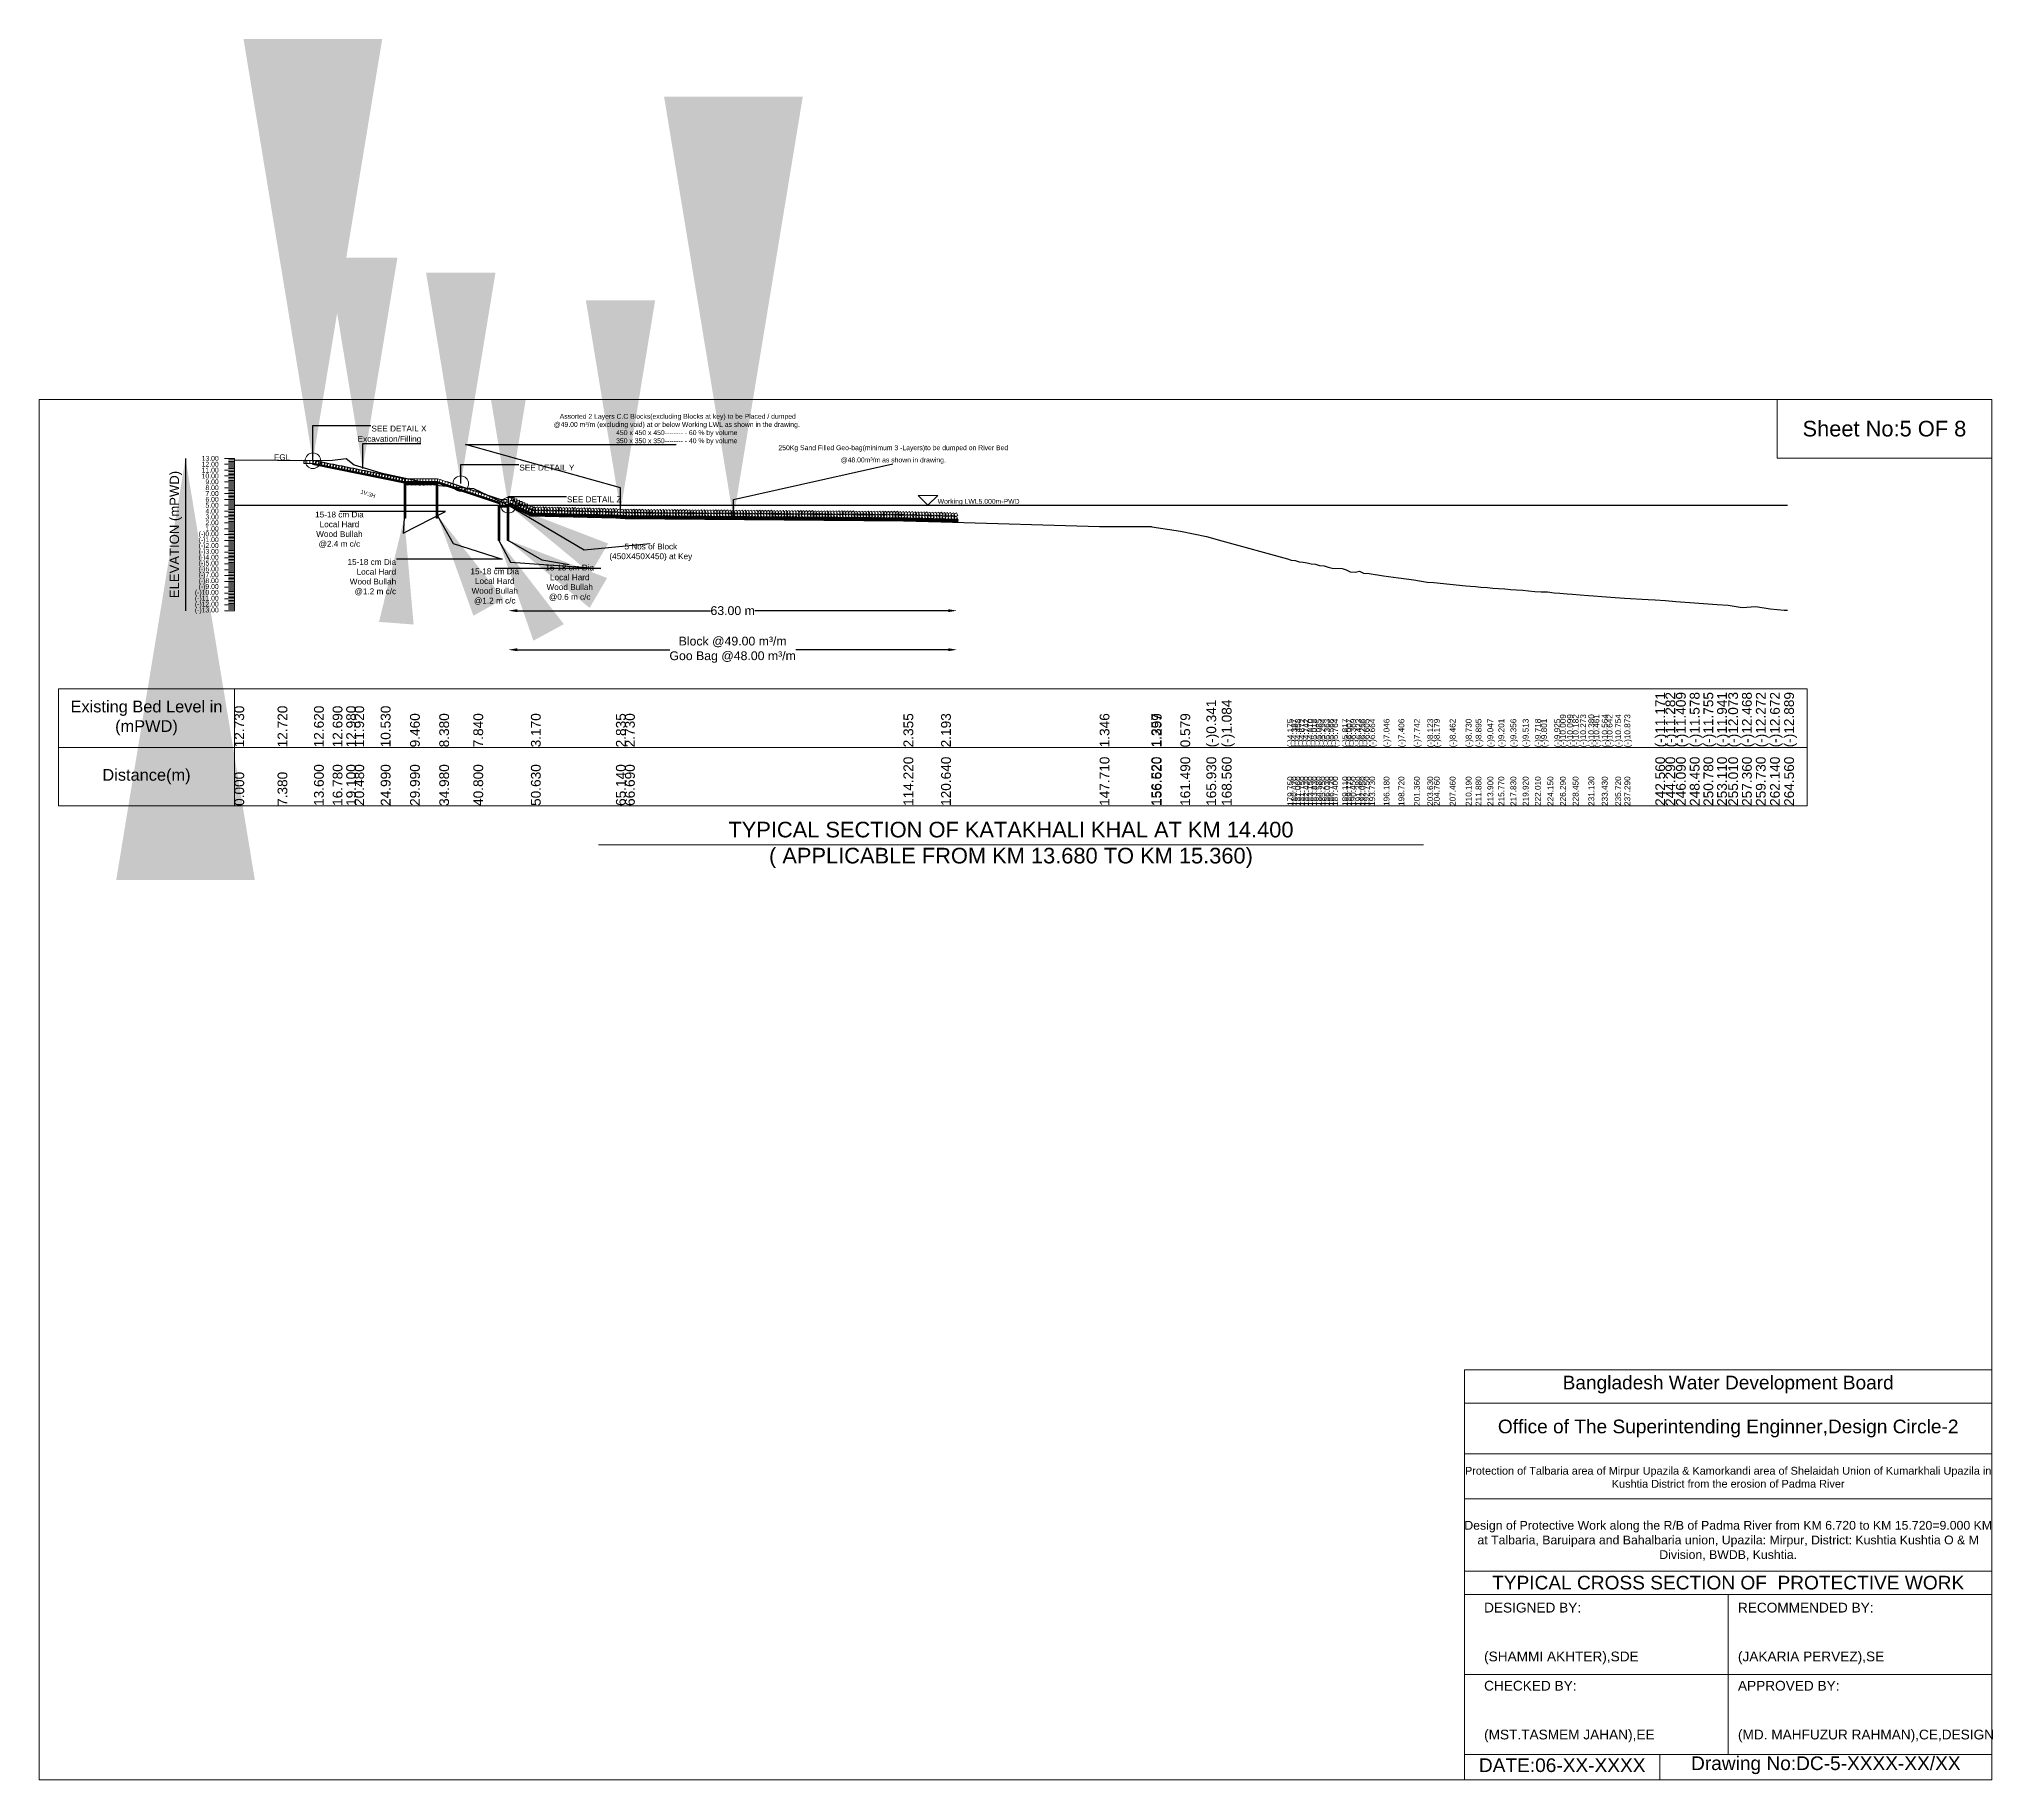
# Model space of a CAD drawing. Header units: inches. Extents: x 89000 to 215006, y -31937 to 0.
# Drawn here: x 157496.6 to 157830.1, y -31937.3 to -31640.1 of the extents above; entities that cross this region are included whole.
import ezdxf

# ---------------------------------------------------------------- set-up
doc = ezdxf.new("R2010")
doc.units = ezdxf.units.IN
doc.header["$LTSCALE"] = 7
doc.header["$MEASUREMENT"] = 0
for name, color, linetype, lineweight in [('Cross section Data Border', 7, 'Continuous', 9), ('Cross Section Labels', 7, 'Continuous', 9), ('Existing_Bed_Level for Xsection', 7, 'Continuous', 25), ('Long Section Labels', 7, 'Continuous', 9)]:
    doc.layers.add(name, color=color, linetype=linetype, lineweight=lineweight)
doc.layers.add('New Slope Line', color=10, linetype='Continuous')
doc.layers.add('Pitching Lines', color=7, linetype='Continuous')
doc.styles.get("Standard").update_dxf_attribs({"font": 'arial.ttf'})
doc.dimstyles.new('Appron Lebeling Style', dxfattribs={"dimtxt": 50, "dimasz": 50, "dimexe": 0.18, "dimexo": 0.0625, "dimgap": 0.09, "dimtad": 0, "dimtih": 1, "dimtoh": 1, "dimdec": 4, "dimzin": 0, "dimdsep": 46, "dimtxsty": 'Standard', "dimcen": 0.09, "dimse1": 1, "dimse2": 1, "dimadec": 0, "dimazin": 0, "dimtfac": 1, "dimtdec": 4, "dimtofl": 0, "dimtmove": 0, "dimatfit": 3, "dimfxl": 1, "dimtolj": 1, "dimtzin": 0, "dimarcsym": 0})
doc.dimstyles.get("Standard").update_dxf_attribs({"dimtxt": 0.18, "dimasz": 0.18, "dimexe": 0.18, "dimexo": 0.0625, "dimgap": 0.09, "dimtad": 0, "dimtih": 1, "dimtoh": 1, "dimdec": 4, "dimzin": 0, "dimdsep": 46, "dimtxsty": 'Standard', "dimcen": 0.09, "dimadec": 0, "dimazin": 0, "dimtfac": 1, "dimtdec": 4, "dimtofl": 0, "dimtmove": 0, "dimatfit": 3, "dimfxl": 1, "dimtolj": 1, "dimtzin": 0, "dimarcsym": 0})

# ---------------------------------------------------------------- blocks, each defined once
blk = doc.blocks.new('*D5')
at = {"layer": 'Cross Section Labels', "color": 0, "lineweight": -2, "transparency": 16777216}
for p, q in [((157578.22, -31737.67), (157611.24, -31737.67)), ((157651.79, -31737.67), (157618.77, -31737.67))]:
    blk.add_line(p, q, dxfattribs=at)
at = {"layer": 'Cross Section Labels', "color": 0, "transparency": 16777216}
for points in [[(157578.22, -31737.42), (157578.22, -31737.92), (157576.72, -31737.67)], [(157651.79, -31737.42), (157651.79, -31737.92), (157653.29, -31737.67)]]:
    blk.add_solid(points, dxfattribs=at)
at = {"layer": 'Defpoints', "color": 0, "transparency": 16777216}
for p in [(157576.72, -31719.67), (157653.29, -31722.56), (157653.29, -31737.67)]:
    blk.add_point(p, dxfattribs=at)
at = {"layer": 'Cross Section Labels', "color": 0, "transparency": 16777216, "insert": (157615, -31737.67), "char_height": 1.5, "attachment_point": 5}
blk.add_mtext('\\A1;63.00 m', dxfattribs=at)
blk = doc.blocks.new('*D6')
at = {"layer": 'Cross Section Labels', "color": 0, "lineweight": -2, "transparency": 16777216}
for p, q in [((157578.22, -31744.34), (157604.25, -31744.34)), ((157651.79, -31744.34), (157625.76, -31744.34))]:
    blk.add_line(p, q, dxfattribs=at)
at = {"layer": 'Cross Section Labels', "color": 0, "transparency": 16777216}
for points in [[(157578.22, -31744.09), (157578.22, -31744.59), (157576.72, -31744.34)], [(157651.79, -31744.09), (157651.79, -31744.59), (157653.29, -31744.34)]]:
    blk.add_solid(points, dxfattribs=at)
at = {"layer": 'Defpoints', "color": 0, "transparency": 16777216}
for p in [(157576.72, -31719.67), (157653.29, -31722.56), (157653.29, -31744.34)]:
    blk.add_point(p, dxfattribs=at)
at = {"layer": 'Cross Section Labels', "color": 0, "transparency": 16777216, "insert": (157615, -31744.34), "char_height": 1.5, "attachment_point": 5}
blk.add_mtext('\\A1;Block @49.00 m³/m ^JGoo Bag @48.00 m³/m ', dxfattribs=at)

msp = doc.modelspace()

# ---------------------------------------------------------------- linework, layer by layer
at = {"layer": 'Cross section Data Border'}
msp.add_lwpolyline([(157499.93867, -31751.00539), (157798.412, -31751.00539), (157798.412, -31771.00539), (157499.93867, -31771.00539)], close=True, dxfattribs=at)
for points in [[(157529.93867, -31751.00539), (157529.93867, -31771.00539)], [(157499.93867, -31761.00539), (157798.412, -31761.00539)]]:
    msp.add_lwpolyline(points, dxfattribs=at)
at = {"layer": 'Cross Section Labels'}
msp.add_lwpolyline([(157648.33232, -31719.67206), (157649.99899, -31718.00539), (157646.66566, -31718.00539)], close=True, dxfattribs=at)
msp.add_lwpolyline([(157592.10867, -31777.67206), (157662.50867, -31777.67206), (157732.90867, -31777.67206)], dxfattribs=at)
for centre in [(157543.34174, -31712.075), (157568.59089, -31715.9848), (157576.71666, -31719.67206)]:
    msp.add_circle(centre, 1.33333, dxfattribs=at)
at = {"layer": 'Existing_Bed_Level for Xsection'}
for points in [[(157529.93867, -31711.94206), (157537.31867, -31711.95206), (157543.53867, -31712.05206), (157546.71867, -31711.98206), (157549.03867, -31711.69206), (157550.41867, -31712.75206), (157554.92867, -31714.14206), (157559.92867, -31715.21206), (157564.91867, -31716.29206), (157570.73867, -31716.83206), (157580.56867, -31721.50206), (157595.07867, -31721.83706), (157596.62867, -31721.94206), (157644.15867, -31722.31706), (157650.57867, -31722.47906), (157677.64867, -31723.32606), (157686.45867, -31723.31506), (157686.55867, -31723.37306), (157691.42867, -31724.09306), (157695.86867, -31725.01306), (157698.49867, -31725.75606), (157709.68867, -31728.84706), (157710.35867, -31729.05906), (157710.99867, -31729.13006), (157711.68867, -31729.34406), (157712.36867, -31729.41406), (157713.08867, -31729.48206), (157713.76867, -31729.69006), (157714.51867, -31729.75706), (157715.18867, -31729.96606), (157715.96867, -31730.03506), (157716.65867, -31730.23806), (157717.33867, -31730.43606), (157719.04867, -31730.48906), (157719.70867, -31730.67906), (157720.38867, -31731.04106), (157721.31867, -31731.09506), (157721.98867, -31730.92806), (157722.68867, -31731.27706), (157723.66867, -31731.33606), (157726.11867, -31731.71806), (157728.65867, -31732.07806), (157731.29867, -31732.41406), (157733.56867, -31732.79506), (157734.69867, -31732.85106), (157737.39867, -31733.13406), (157740.12867, -31733.40206), (157740.93867, -31733.48506), (157741.81867, -31733.56706), (157742.72867, -31733.64706), (157743.83867, -31733.71906), (157744.74867, -31733.79906), (157745.70867, -31733.87306), (157746.80867, -31733.95706), (157747.76867, -31734.02806), (157748.77867, -31734.10206), (157749.85867, -31734.18506), (157750.87867, -31734.26406), (157751.94867, -31734.39006), (157752.99867, -31734.47306), (157754.08867, -31734.47706), (157755.25867, -31734.59706), (157756.22867, -31734.68106), (157757.43867, -31734.77106), (157758.38867, -31734.85406), (157759.67867, -31734.94506), (157761.06867, -31735.05206), (157761.93867, -31735.13306), (157763.36867, -31735.23606), (157764.18867, -31735.31406), (157765.65867, -31735.42606), (157767.22867, -31735.54506), (157771.27867, -31735.77906), (157772.49867, -31735.84306), (157774.22867, -31735.95406), (157776.02867, -31736.08106), (157778.38867, -31736.25006), (157780.71867, -31736.42706), (157783.04867, -31736.61306), (157784.94867, -31736.74506), (157787.29867, -31737.14006), (157789.66867, -31736.94406), (157792.07867, -31737.34406), (157794.49867, -31737.56106), (157795.07867, -31737.60806)], [(157575.46666, -31718.75539), (157566.21666, -31715.67206)], [(157529.93867, -31719.67206), (157795.07867, -31719.67206)]]:
    msp.add_lwpolyline(points, dxfattribs=at)
at = {"layer": 'Long Section Labels'}
msp.add_line((157564.63564, -31715.17206), (157565.04954, -31715.28302), dxfattribs=at)
for points in [[(157496.60534, -31701.60806), (157829.93867, -31701.60806), (157829.93867, -31937.30806), (157496.60534, -31937.30806)], [(157793.272, -31701.60806), (157829.93867, -31701.60806), (157829.93867, -31711.60806), (157793.272, -31711.60806)], [(157542.3192, -31712.05007), (157541.8192, -31712.05007), (157541.8192, -31712.55007), (157542.3192, -31712.55007)], [(157542.8192, -31712.05007), (157542.3192, -31712.05007), (157542.3192, -31712.55007), (157542.8192, -31712.55007)], [(157543.31926, -31712.05007), (157542.81926, -31712.05007), (157542.81926, -31712.55007), (157543.31926, -31712.55007)], [(157559.63552, -31715.17206), (157559.13552, -31715.17206), (157559.13552, -31715.67206), (157559.63552, -31715.67206)], [(157560.13552, -31715.17206), (157559.63552, -31715.17206), (157559.63552, -31715.67206), (157560.13552, -31715.67206)], [(157560.63552, -31715.17206), (157560.13552, -31715.17206), (157560.13552, -31715.67206), (157560.63552, -31715.67206)], [(157561.13552, -31715.17206), (157560.63552, -31715.17206), (157560.63552, -31715.67206), (157561.13552, -31715.67206)], [(157561.63552, -31715.17206), (157561.13552, -31715.17206), (157561.13552, -31715.67206), (157561.63552, -31715.67206)], [(157562.13552, -31715.17206), (157561.63552, -31715.17206), (157561.63552, -31715.67206), (157562.13552, -31715.67206)], [(157562.63552, -31715.17206), (157562.13552, -31715.17206), (157562.13552, -31715.67206), (157562.63552, -31715.67206)], [(157563.13552, -31715.17206), (157562.63552, -31715.17206), (157562.63552, -31715.67206), (157563.13552, -31715.67206)], [(157563.63552, -31715.17206), (157563.13552, -31715.17206), (157563.13552, -31715.67206), (157563.63552, -31715.67206)], [(157564.13552, -31715.17206), (157563.63552, -31715.17206), (157563.63552, -31715.67206), (157564.13552, -31715.67206)], [(157564.63552, -31715.17206), (157564.13552, -31715.17206), (157564.13552, -31715.67206), (157564.63552, -31715.67206)], [(157565.52388, -31715.44113), (157565.04954, -31715.28302), (157564.89143, -31715.75736), (157565.36577, -31715.91547)], [(157565.99822, -31715.59925), (157565.52388, -31715.44113), (157565.36577, -31715.91547), (157565.84011, -31716.07359)], [(157566.47257, -31715.75736), (157565.99822, -31715.59925), (157565.84011, -31716.07359), (157566.31445, -31716.2317)], [(157566.94691, -31715.91547), (157566.47257, -31715.75736), (157566.31445, -31716.2317), (157566.78879, -31716.38982)], [(157567.42125, -31716.07359), (157566.94691, -31715.91547), (157566.78879, -31716.38982), (157567.26314, -31716.54793)], [(157567.89559, -31716.2317), (157567.42125, -31716.07359), (157567.26314, -31716.54793), (157567.73748, -31716.70604)], [(157568.36993, -31716.38982), (157567.89559, -31716.2317), (157567.73748, -31716.70604), (157568.21182, -31716.86416)], [(157568.84427, -31716.54793), (157568.36993, -31716.38982), (157568.21182, -31716.86416), (157568.68616, -31717.02227)], [(157569.31862, -31716.70604), (157568.84427, -31716.54793), (157568.68616, -31717.02227), (157569.1605, -31717.18039)], [(157569.79296, -31716.86416), (157569.31862, -31716.70604), (157569.1605, -31717.18039), (157569.63484, -31717.3385)], [(157570.2673, -31717.02227), (157569.79296, -31716.86416), (157569.63484, -31717.3385), (157570.10919, -31717.49661)], [(157570.74164, -31717.18039), (157570.2673, -31717.02227), (157570.10919, -31717.49661), (157570.58353, -31717.65473)], [(157571.21598, -31717.3385), (157570.74164, -31717.18039), (157570.58353, -31717.65473), (157571.05787, -31717.81284)], [(157571.69032, -31717.49661), (157571.21598, -31717.3385), (157571.05787, -31717.81284), (157571.53221, -31717.97096)], [(157572.16467, -31717.65473), (157571.69032, -31717.49661), (157571.53221, -31717.97096), (157572.00655, -31718.12907)], [(157572.63901, -31717.81284), (157572.16467, -31717.65473), (157572.00655, -31718.12907), (157572.48089, -31718.28718)], [(157573.11335, -31717.97096), (157572.63901, -31717.81284), (157572.48089, -31718.28718), (157572.95524, -31718.4453)], [(157573.58769, -31718.12907), (157573.11335, -31717.97096), (157572.95524, -31718.4453), (157573.42958, -31718.60341)], [(157574.06203, -31718.28718), (157573.58769, -31718.12907), (157573.42958, -31718.60341), (157573.90392, -31718.76152)], [(157574.53637, -31718.4453), (157574.06203, -31718.28718), (157573.90392, -31718.76152), (157574.37826, -31718.91964)], [(157575.01072, -31718.60341), (157574.53637, -31718.4453), (157574.37826, -31718.91964), (157574.8526, -31719.07775)], [(157575.71666, -31719.17206), (157575.21666, -31719.17206), (157575.21666, -31719.67206), (157575.71666, -31719.67206)], [(157575.96666, -31718.67206), (157575.46666, -31718.67206), (157575.46666, -31719.17206), (157575.96666, -31719.17206)], [(157576.21666, -31719.17206), (157575.71666, -31719.17206), (157575.71666, -31719.67206), (157576.21666, -31719.67206)], [(157576.46666, -31718.67206), (157575.96666, -31718.67206), (157575.96666, -31719.17206), (157576.46666, -31719.17206)], [(157576.71666, -31719.17206), (157576.21666, -31719.17206), (157576.21666, -31719.67206), (157576.71666, -31719.67206)], [(157577.49796, -31718.8238), (157576.99953, -31718.86351), (157577.03924, -31719.36193), (157577.53766, -31719.32223)], [(157577.71251, -31718.37218), (157577.21409, -31718.41188), (157577.25379, -31718.9103), (157577.75222, -31718.8706)], [(157577.94958, -31719.03836), (157577.45116, -31719.07806), (157577.49086, -31719.57648), (157577.98928, -31719.53678)], [(157578.16414, -31718.58674), (157577.66572, -31718.62644), (157577.70542, -31719.12486), (157578.20384, -31719.08516)], [(157578.40121, -31719.25292), (157577.90279, -31719.29262), (157577.94249, -31719.79104), (157578.44091, -31719.75134)], [(157578.61576, -31718.80129), (157578.11734, -31718.84099), (157578.15704, -31719.33942), (157578.65547, -31719.29971)], [(157578.85283, -31719.46747), (157578.35441, -31719.50718), (157578.39411, -31720.0056), (157578.89253, -31719.96589)], [(157579.06739, -31719.01585), (157578.56897, -31719.05555), (157578.60867, -31719.55397), (157579.10709, -31719.51427)], [(157579.30446, -31719.68203), (157578.80604, -31719.72173), (157578.84574, -31720.22015), (157579.34416, -31720.18045)], [(157579.51901, -31719.2304), (157579.02059, -31719.27011), (157579.0603, -31719.76853), (157579.55872, -31719.72883)], [(157579.75608, -31719.89659), (157579.25766, -31719.93629), (157579.29736, -31720.43471), (157579.79579, -31720.39501)], [(157579.97064, -31719.44496), (157579.47222, -31719.48466), (157579.51192, -31719.98309), (157580.01034, -31719.94338)], [(157580.20771, -31720.11114), (157579.70929, -31720.15085), (157579.74899, -31720.64927), (157580.24741, -31720.60956)], [(157580.42226, -31719.65952), (157579.92384, -31719.69922), (157579.96355, -31720.19764), (157580.46197, -31720.15794)], [(157580.65933, -31720.3257), (157580.16091, -31720.3654), (157580.20062, -31720.86382), (157580.69904, -31720.82412)], [(157580.87389, -31719.87407), (157580.37547, -31719.91378), (157580.41517, -31720.4122), (157580.91359, -31720.3725)], [(157581.11096, -31720.54026), (157580.61254, -31720.57996), (157580.65224, -31721.07838), (157581.15066, -31721.03868)], [(157581.17104, -31720.41422), (157580.73223, -31720.6539), (157580.97191, -31721.09271), (157581.41072, -31720.85303)], [(157581.18258, -31719.91435), (157580.74377, -31720.15403), (157580.98345, -31720.59284), (157581.42226, -31720.35317)], [(157581.32552, -31720.08863), (157580.82709, -31720.12833), (157580.8668, -31720.62675), (157581.36522, -31720.58705)], [(157581.67091, -31720.42576), (157581.2321, -31720.66544), (157581.47177, -31721.10425), (157581.91058, -31720.86457)], [(157581.68245, -31719.92589), (157581.24364, -31720.16557), (157581.48331, -31720.60438), (157581.92212, -31720.36471)], [(157582.17077, -31720.4373), (157581.73196, -31720.67698), (157581.97164, -31721.11579), (157582.41045, -31720.87611)], [(157582.18231, -31719.93744), (157581.7435, -31720.17711), (157581.98318, -31720.61592), (157582.42199, -31720.37625)], [(157582.67064, -31720.44884), (157582.23183, -31720.68852), (157582.47151, -31721.12733), (157582.91032, -31720.88765)], [(157582.68218, -31719.94898), (157582.24337, -31720.18865), (157582.48305, -31720.62746), (157582.92186, -31720.38779)], [(157583.17051, -31720.46038), (157582.7317, -31720.70006), (157582.97137, -31721.13887), (157583.41018, -31720.89919)], [(157583.18205, -31719.96052), (157582.74324, -31720.20019), (157582.98291, -31720.639), (157583.42172, -31720.39933)], [(157583.67037, -31720.47192), (157583.23156, -31720.7116), (157583.47124, -31721.15041), (157583.91005, -31720.91074)], [(157583.68192, -31719.97206), (157583.2431, -31720.21173), (157583.48278, -31720.65054), (157583.92159, -31720.41087)], [(157584.17024, -31720.48346), (157583.73143, -31720.72314), (157583.97111, -31721.16195), (157584.40992, -31720.92228)], [(157584.18178, -31719.9836), (157583.74297, -31720.22327), (157583.98265, -31720.66209), (157584.42146, -31720.42241)], [(157584.67011, -31720.49501), (157584.2313, -31720.73468), (157584.47097, -31721.17349), (157584.90978, -31720.93382)], [(157584.68165, -31719.99514), (157584.24284, -31720.23481), (157584.48251, -31720.67363), (157584.92132, -31720.43395)], [(157585.16997, -31720.50655), (157584.73116, -31720.74622), (157584.97084, -31721.18503), (157585.40965, -31720.94536)], [(157585.18152, -31720.00668), (157584.7427, -31720.24636), (157584.98238, -31720.68517), (157585.42119, -31720.44549)], [(157585.66984, -31720.51809), (157585.23103, -31720.75776), (157585.47071, -31721.19657), (157585.90952, -31720.9569)], [(157585.68138, -31720.01822), (157585.24257, -31720.2579), (157585.48225, -31720.69671), (157585.92106, -31720.45703)], [(157586.16971, -31720.52963), (157585.7309, -31720.7693), (157585.97057, -31721.20811), (157586.40938, -31720.96844)], [(157586.18125, -31720.02976), (157585.74244, -31720.26944), (157585.98211, -31720.70825), (157586.42093, -31720.46857)], [(157586.66958, -31720.54117), (157586.23076, -31720.78084), (157586.47044, -31721.21966), (157586.90925, -31720.97998)], [(157586.68112, -31720.0413), (157586.2423, -31720.28098), (157586.48198, -31720.71979), (157586.92079, -31720.48011)], [(157587.16944, -31720.55271), (157586.73063, -31720.79238), (157586.97031, -31721.2312), (157587.40912, -31720.99152)], [(157587.18098, -31720.05284), (157586.74217, -31720.29252), (157586.98185, -31720.73133), (157587.42066, -31720.49165)], [(157587.66931, -31720.56425), (157587.2305, -31720.80393), (157587.47017, -31721.24274), (157587.90899, -31721.00306)], [(157587.68085, -31720.06438), (157587.24204, -31720.30406), (157587.48171, -31720.74287), (157587.92053, -31720.50319)], [(157588.16918, -31720.57579), (157587.73036, -31720.81547), (157587.97004, -31721.25428), (157588.40885, -31721.0146)], [(157588.18072, -31720.07592), (157587.74191, -31720.3156), (157587.98158, -31720.75441), (157588.42039, -31720.51473)], [(157588.66904, -31720.58733), (157588.23023, -31720.82701), (157588.46991, -31721.26582), (157588.90872, -31721.02614)], [(157588.68058, -31720.08746), (157588.24177, -31720.32714), (157588.48145, -31720.76595), (157588.92026, -31720.52628)], [(157589.16891, -31720.59887), (157588.7301, -31720.83855), (157588.96977, -31721.27736), (157589.40859, -31721.03768)], [(157589.18045, -31720.099), (157588.74164, -31720.33868), (157588.98131, -31720.77749), (157589.42013, -31720.53782)], [(157589.66878, -31720.61041), (157589.22996, -31720.85009), (157589.46964, -31721.2889), (157589.90845, -31721.04922)], [(157589.68032, -31720.11055), (157589.24151, -31720.35022), (157589.48118, -31720.78903), (157589.91999, -31720.54936)], [(157590.16864, -31720.62195), (157589.72983, -31720.86163), (157589.96951, -31721.30044), (157590.40832, -31721.06076)], [(157590.18018, -31720.12209), (157589.74137, -31720.36176), (157589.98105, -31720.80057), (157590.41986, -31720.5609)], [(157590.66851, -31720.63349), (157590.2297, -31720.87317), (157590.46937, -31721.31198), (157590.90819, -31721.0723)], [(157590.68005, -31720.13363), (157590.24124, -31720.3733), (157590.48092, -31720.81211), (157590.91973, -31720.57244)], [(157591.16838, -31720.64503), (157590.72957, -31720.88471), (157590.96924, -31721.32352), (157591.40805, -31721.08385)], [(157591.17992, -31720.14517), (157590.74111, -31720.38484), (157590.98078, -31720.82365), (157591.41959, -31720.58398)], [(157591.66824, -31720.65658), (157591.22943, -31720.89625), (157591.46911, -31721.33506), (157591.90792, -31721.09539)], [(157591.67978, -31720.15671), (157591.24097, -31720.39638), (157591.48065, -31720.8352), (157591.91946, -31720.59552)], [(157592.16811, -31720.66812), (157591.7293, -31720.90779), (157591.96897, -31721.3466), (157592.40779, -31721.10693)], [(157592.17965, -31720.16825), (157591.74084, -31720.40793), (157591.98052, -31720.84674), (157592.41933, -31720.60706)], [(157592.66798, -31720.67966), (157592.22917, -31720.91933), (157592.46884, -31721.35814), (157592.90765, -31721.11847)], [(157592.67952, -31720.17979), (157592.24071, -31720.41947), (157592.48038, -31720.85828), (157592.91919, -31720.6186)], [(157593.16784, -31720.6912), (157592.72903, -31720.93087), (157592.96871, -31721.36968), (157593.40752, -31721.13001)], [(157593.17938, -31720.19133), (157592.74057, -31720.43101), (157592.98025, -31720.86982), (157593.41906, -31720.63014)], [(157593.66771, -31720.70274), (157593.2289, -31720.94241), (157593.46858, -31721.38123), (157593.90739, -31721.14155)], [(157593.67925, -31720.20287), (157593.24044, -31720.44255), (157593.48012, -31720.88136), (157593.91893, -31720.64168)], [(157594.16758, -31720.71428), (157593.72877, -31720.95395), (157593.96844, -31721.39277), (157594.40725, -31721.15309)], [(157594.17912, -31720.21441), (157593.74031, -31720.45409), (157593.97998, -31720.8929), (157594.41879, -31720.65322)], [(157594.66744, -31720.72582), (157594.22863, -31720.9655), (157594.46831, -31721.40431), (157594.90712, -31721.16463)], [(157594.67898, -31720.22595), (157594.24017, -31720.46563), (157594.47985, -31720.90444), (157594.91866, -31720.66476)], [(157595.16731, -31720.73736), (157594.7285, -31720.97704), (157594.96818, -31721.41585), (157595.40699, -31721.17617)], [(157595.17885, -31720.23749), (157594.74004, -31720.47717), (157594.97972, -31720.91598), (157595.41853, -31720.6763)], [(157595.71506, -31720.77619), (157595.26601, -31720.99609), (157595.4859, -31721.44514), (157595.93495, -31721.22524)], [(157595.74885, -31720.27734), (157595.2998, -31720.49723), (157595.5197, -31720.94628), (157595.96875, -31720.72639)], [(157596.21392, -31720.80999), (157595.76487, -31721.02988), (157595.98476, -31721.47893), (157596.43381, -31721.25904)], [(157596.24771, -31720.31113), (157595.79866, -31720.53102), (157596.01855, -31720.98007), (157596.4676, -31720.76018)], [(157596.71277, -31720.84378), (157596.26372, -31721.06367), (157596.48362, -31721.51272), (157596.93267, -31721.29283)], [(157596.74657, -31720.34492), (157596.29752, -31720.56482), (157596.51741, -31721.01387), (157596.96646, -31720.79397)], [(157597.14703, -31720.84466), (157596.71191, -31721.09098), (157596.95822, -31721.5261), (157597.39334, -31721.27978)], [(157597.15097, -31720.34468), (157596.71585, -31720.59099), (157596.96217, -31721.02611), (157597.39729, -31720.7798)], [(157597.64701, -31720.84861), (157597.21189, -31721.09492), (157597.45821, -31721.53004), (157597.89333, -31721.28373)], [(157597.65096, -31720.34862), (157597.21584, -31720.59494), (157597.46215, -31721.03006), (157597.89727, -31720.78374)], [(157598.147, -31720.85255), (157597.71188, -31721.09887), (157597.95819, -31721.53399), (157598.39331, -31721.28767)], [(157598.15094, -31720.35257), (157597.71582, -31720.59888), (157597.96214, -31721.034), (157598.39726, -31720.78769)], [(157598.64698, -31720.8565), (157598.21186, -31721.10281), (157598.45818, -31721.53793), (157598.8933, -31721.29162)], [(157598.65092, -31720.35651), (157598.21581, -31720.60283), (157598.46212, -31721.03795), (157598.89724, -31720.79163)], [(157599.14696, -31720.86044), (157598.71184, -31721.10676), (157598.95816, -31721.54188), (157599.39328, -31721.29556)], [(157599.15091, -31720.36046), (157598.71579, -31720.60677), (157598.96211, -31721.04189), (157599.39722, -31720.79558)], [(157599.64695, -31720.86439), (157599.21183, -31721.1107), (157599.45814, -31721.54582), (157599.89326, -31721.29951)], [(157599.65089, -31720.3644), (157599.21577, -31720.61072), (157599.46209, -31721.04584), (157599.89721, -31720.79952)], [(157600.14693, -31720.86833), (157599.71181, -31721.11465), (157599.95813, -31721.54977), (157600.39325, -31721.30345)], [(157600.15088, -31720.36835), (157599.71576, -31720.61466), (157599.96207, -31721.04978), (157600.39719, -31720.80347)], [(157600.64692, -31720.87228), (157600.2118, -31721.11859), (157600.45811, -31721.55371), (157600.89323, -31721.30739)], [(157600.65086, -31720.37229), (157600.21574, -31720.61861), (157600.46206, -31721.05373), (157600.89718, -31720.80741)], [(157601.1469, -31720.87622), (157600.71178, -31721.12254), (157600.9581, -31721.55765), (157601.39322, -31721.31134)], [(157601.15085, -31720.37624), (157600.71573, -31720.62255), (157600.96204, -31721.05767), (157601.39716, -31720.81136)], [(157601.64689, -31720.88017), (157601.21177, -31721.12648), (157601.45808, -31721.5616), (157601.8932, -31721.31528)], [(157601.65083, -31720.38018), (157601.21571, -31720.6265), (157601.46203, -31721.06162), (157601.89715, -31720.8153)], [(157602.14687, -31720.88411), (157601.71175, -31721.13043), (157601.95807, -31721.56554), (157602.39319, -31721.31923)], [(157602.15082, -31720.38413), (157601.7157, -31720.63044), (157601.96201, -31721.06556), (157602.39713, -31720.81924)], [(157602.64686, -31720.88805), (157602.21174, -31721.13437), (157602.45805, -31721.56949), (157602.89317, -31721.32317)], [(157602.6508, -31720.38807), (157602.21568, -31720.63439), (157602.462, -31721.0695), (157602.89712, -31720.82319)], [(157603.14684, -31720.892), (157602.71172, -31721.13831), (157602.95804, -31721.57343), (157603.39316, -31721.32712)], [(157603.15078, -31720.39201), (157602.71567, -31720.63833), (157602.96198, -31721.07345), (157603.3971, -31720.82713)], [(157603.64682, -31720.89594), (157603.2117, -31721.14226), (157603.45802, -31721.57738), (157603.89314, -31721.33106)], [(157603.65077, -31720.39596), (157603.21565, -31720.64228), (157603.46197, -31721.07739), (157603.89708, -31720.83108)], [(157604.14681, -31720.89989), (157603.71169, -31721.1462), (157603.958, -31721.58132), (157604.39312, -31721.33501)], [(157604.15075, -31720.3999), (157603.71563, -31720.64622), (157603.96195, -31721.08134), (157604.39707, -31720.83502)], [(157604.64679, -31720.90383), (157604.21167, -31721.15015), (157604.45799, -31721.58527), (157604.89311, -31721.33895)], [(157604.65074, -31720.40385), (157604.21562, -31720.65016), (157604.46193, -31721.08528), (157604.89705, -31720.83897)], [(157605.14678, -31720.90778), (157604.71166, -31721.15409), (157604.95797, -31721.58921), (157605.39309, -31721.3429)], [(157605.15072, -31720.40779), (157604.7156, -31720.65411), (157604.96192, -31721.08923), (157605.39704, -31720.84291)], [(157605.64676, -31720.91172), (157605.21164, -31721.15804), (157605.45796, -31721.59316), (157605.89308, -31721.34684)], [(157605.65071, -31720.41174), (157605.21559, -31720.65805), (157605.4619, -31721.09317), (157605.89702, -31720.84686)], [(157606.14675, -31720.91567), (157605.71163, -31721.16198), (157605.95794, -31721.5971), (157606.39306, -31721.35079)], [(157606.15069, -31720.41568), (157605.71557, -31720.662), (157605.96189, -31721.09712), (157606.39701, -31720.8508)], [(157606.64673, -31720.91961), (157606.21161, -31721.16593), (157606.45793, -31721.60105), (157606.89305, -31721.35473)], [(157606.65068, -31720.41963), (157606.21556, -31720.66594), (157606.46187, -31721.10106), (157606.89699, -31720.85475)], [(157607.14672, -31720.92356), (157606.7116, -31721.16987), (157606.95791, -31721.60499), (157607.39303, -31721.35868)], [(157607.15066, -31720.42357), (157606.71554, -31720.66989), (157606.96186, -31721.10501), (157607.39698, -31720.85869)], [(157607.6467, -31720.9275), (157607.21158, -31721.17382), (157607.4579, -31721.60894), (157607.89301, -31721.36262)], [(157607.65064, -31720.42752), (157607.21553, -31720.67383), (157607.46184, -31721.10895), (157607.89696, -31720.86264)], [(157608.14668, -31720.93145), (157607.71156, -31721.17776), (157607.95788, -31721.61288), (157608.393, -31721.36657)], [(157608.15063, -31720.43146), (157607.71551, -31720.67778), (157607.96182, -31721.1129), (157608.39694, -31720.86658)], [(157608.64667, -31720.93539), (157608.21155, -31721.18171), (157608.45786, -31721.61683), (157608.89298, -31721.37051)], [(157608.65061, -31720.43541), (157608.21549, -31720.68172), (157608.46181, -31721.11684), (157608.89693, -31720.87053)], [(157609.14665, -31720.93934), (157608.71153, -31721.18565), (157608.95785, -31721.62077), (157609.39297, -31721.37446)], [(157609.1506, -31720.43935), (157608.71548, -31720.68567), (157608.96179, -31721.12079), (157609.39691, -31720.87447)], [(157609.64664, -31720.94328), (157609.21152, -31721.1896), (157609.45783, -31721.62472), (157609.89295, -31721.3784)], [(157609.65058, -31720.4433), (157609.21546, -31720.68961), (157609.46178, -31721.12473), (157609.8969, -31720.87842)], [(157610.14662, -31720.94723), (157609.7115, -31721.19354), (157609.95782, -31721.62866), (157610.39294, -31721.38235)], [(157610.15057, -31720.44724), (157609.71545, -31720.69356), (157609.96176, -31721.12868), (157610.39688, -31720.88236)], [(157610.64661, -31720.95117), (157610.21149, -31721.19749), (157610.4578, -31721.63261), (157610.89292, -31721.38629)], [(157610.65055, -31720.45119), (157610.21543, -31720.6975), (157610.46175, -31721.13262), (157610.89687, -31720.88631)], [(157611.14659, -31720.95512), (157610.71147, -31721.20143), (157610.95779, -31721.63655), (157611.39291, -31721.39023)], [(157611.15054, -31720.45513), (157610.71542, -31720.70145), (157610.96173, -31721.13657), (157611.39685, -31720.89025)], [(157611.64658, -31720.95906), (157611.21146, -31721.20538), (157611.45777, -31721.64049), (157611.89289, -31721.39418)], [(157611.65052, -31720.45908), (157611.2154, -31720.70539), (157611.46172, -31721.14051), (157611.89684, -31720.89419)], [(157612.14656, -31720.963), (157611.71144, -31721.20932), (157611.95776, -31721.64444), (157612.39287, -31721.39812)], [(157612.1505, -31720.46302), (157611.71539, -31720.70934), (157611.9617, -31721.14446), (157612.39682, -31720.89814)], [(157612.64654, -31720.96695), (157612.21142, -31721.21327), (157612.45774, -31721.64838), (157612.89286, -31721.40207)], [(157612.65049, -31720.46697), (157612.21537, -31720.71328), (157612.46168, -31721.1484), (157612.8968, -31720.90208)], [(157613.14653, -31720.97089), (157612.71141, -31721.21721), (157612.95772, -31721.65233), (157613.39284, -31721.40601)], [(157613.15047, -31720.47091), (157612.71535, -31720.71723), (157612.96167, -31721.15234), (157613.39679, -31720.90603)], [(157613.64651, -31720.97484), (157613.21139, -31721.22115), (157613.45771, -31721.65627), (157613.89283, -31721.40996)], [(157613.65046, -31720.47485), (157613.21534, -31720.72117), (157613.46165, -31721.15629), (157613.89677, -31720.90997)], [(157614.1465, -31720.97878), (157613.71138, -31721.2251), (157613.95769, -31721.66022), (157614.39281, -31721.4139)], [(157614.15044, -31720.4788), (157613.71532, -31720.72511), (157613.96164, -31721.16023), (157614.39676, -31720.91392)], [(157614.64648, -31720.98273), (157614.21136, -31721.22904), (157614.45768, -31721.66416), (157614.8928, -31721.41785)], [(157614.65043, -31720.48274), (157614.21531, -31720.72906), (157614.46162, -31721.16418), (157614.89674, -31720.91786)], [(157615.14647, -31720.98667), (157614.71135, -31721.23299), (157614.95766, -31721.66811), (157615.39278, -31721.42179)], [(157615.15041, -31720.48669), (157614.71529, -31720.733), (157614.96161, -31721.16812), (157615.39673, -31720.92181)], [(157615.64645, -31720.99062), (157615.21133, -31721.23693), (157615.45765, -31721.67205), (157615.89277, -31721.42574)], [(157615.6504, -31720.49063), (157615.21528, -31720.73695), (157615.46159, -31721.17207), (157615.89671, -31720.92575)], [(157616.14643, -31720.99456), (157615.71132, -31721.24088), (157615.95763, -31721.676), (157616.39275, -31721.42968)], [(157616.15038, -31720.49458), (157615.71526, -31720.74089), (157615.96158, -31721.17601), (157616.3967, -31720.9297)], [(157616.64642, -31720.99851), (157616.2113, -31721.24482), (157616.45762, -31721.67994), (157616.89273, -31721.43363)], [(157616.65036, -31720.49852), (157616.21524, -31720.74484), (157616.46156, -31721.17996), (157616.89668, -31720.93364)], [(157617.1464, -31721.00245), (157616.71128, -31721.24877), (157616.9576, -31721.68389), (157617.39272, -31721.43757)], [(157617.15035, -31720.50247), (157616.71523, -31720.74878), (157616.96154, -31721.1839), (157617.39666, -31720.93759)], [(157617.64639, -31721.0064), (157617.21127, -31721.25271), (157617.45758, -31721.68783), (157617.8927, -31721.44152)], [(157617.65033, -31720.50641), (157617.21521, -31720.75273), (157617.46153, -31721.18785), (157617.89665, -31720.94153)], [(157618.14637, -31721.01034), (157617.71125, -31721.25666), (157617.95757, -31721.69178), (157618.39269, -31721.44546)], [(157618.15032, -31720.51036), (157617.7152, -31720.75667), (157617.96151, -31721.19179), (157618.39663, -31720.94548)], [(157618.64636, -31721.01429), (157618.21124, -31721.2606), (157618.45755, -31721.69572), (157618.89267, -31721.44941)], [(157618.6503, -31720.5143), (157618.21518, -31720.76062), (157618.4615, -31721.19574), (157618.89662, -31720.94942)], [(157619.14634, -31721.01823), (157618.71122, -31721.26455), (157618.95754, -31721.69967), (157619.39266, -31721.45335)], [(157619.15029, -31720.51825), (157618.71517, -31720.76456), (157618.96148, -31721.19968), (157619.3966, -31720.95337)], [(157619.64633, -31721.02218), (157619.21121, -31721.26849), (157619.45752, -31721.70361), (157619.89264, -31721.4573)], [(157619.65027, -31720.52219), (157619.21515, -31720.76851), (157619.46147, -31721.20363), (157619.89659, -31720.95731)], [(157620.14631, -31721.02612), (157619.71119, -31721.27244), (157619.95751, -31721.70756), (157620.39263, -31721.46124)], [(157620.15026, -31720.52614), (157619.71514, -31720.77245), (157619.96145, -31721.20757), (157620.39657, -31720.96126)], [(157620.64629, -31721.03007), (157620.21118, -31721.27638), (157620.45749, -31721.7115), (157620.89261, -31721.46518)], [(157620.65024, -31720.53008), (157620.21512, -31720.7764), (157620.46144, -31721.21152), (157620.89656, -31720.9652)], [(157621.14628, -31721.03401), (157620.71116, -31721.28033), (157620.95748, -31721.71545), (157621.39259, -31721.46913)], [(157621.15022, -31720.53403), (157620.7151, -31720.78034), (157620.96142, -31721.21546), (157621.39654, -31720.96915)], [(157621.64626, -31721.03796), (157621.21114, -31721.28427), (157621.45746, -31721.71939), (157621.89258, -31721.47307)], [(157621.65021, -31720.53797), (157621.21509, -31720.78429), (157621.4614, -31721.21941), (157621.89652, -31720.97309)], [(157622.14625, -31721.0419), (157621.71113, -31721.28822), (157621.95744, -31721.72333), (157622.39256, -31721.47702)], [(157622.15019, -31720.54192), (157621.71507, -31720.78823), (157621.96139, -31721.22335), (157622.39651, -31720.97703)], [(157622.64623, -31721.04584), (157622.21111, -31721.29216), (157622.45743, -31721.72728), (157622.89255, -31721.48096)], [(157622.65018, -31720.54586), (157622.21506, -31720.79218), (157622.46137, -31721.22729), (157622.89649, -31720.98098)], [(157623.14622, -31721.04979), (157622.7111, -31721.2961), (157622.95741, -31721.73122), (157623.39253, -31721.48491)], [(157623.15016, -31720.54981), (157622.71504, -31720.79612), (157622.96136, -31721.23124), (157623.39648, -31720.98492)], [(157623.6462, -31721.05373), (157623.21108, -31721.30005), (157623.4574, -31721.73517), (157623.89252, -31721.48885)], [(157623.65015, -31720.55375), (157623.21503, -31720.80007), (157623.46134, -31721.23518), (157623.89646, -31720.98887)], [(157624.14619, -31721.05768), (157623.71107, -31721.30399), (157623.95738, -31721.73911), (157624.3925, -31721.4928)], [(157624.15013, -31720.55769), (157623.71501, -31720.80401), (157623.96133, -31721.23913), (157624.39645, -31720.99281)], [(157624.64617, -31721.06162), (157624.21105, -31721.30794), (157624.45737, -31721.74306), (157624.89249, -31721.49674)], [(157624.65012, -31720.56164), (157624.215, -31720.80795), (157624.46131, -31721.24307), (157624.89643, -31720.99676)], [(157625.14615, -31721.06557), (157624.71104, -31721.31188), (157624.95735, -31721.747), (157625.39247, -31721.50069)], [(157625.1501, -31720.56558), (157624.71498, -31720.8119), (157624.9613, -31721.24702), (157625.39642, -31721.0007)], [(157625.64614, -31721.06951), (157625.21102, -31721.31583), (157625.45734, -31721.75095), (157625.89245, -31721.50463)], [(157625.65008, -31720.56953), (157625.21496, -31720.81584), (157625.46128, -31721.25096), (157625.8964, -31721.00465)], [(157626.14612, -31721.07346), (157625.711, -31721.31977), (157625.95732, -31721.75489), (157626.39244, -31721.50858)], [(157626.15007, -31720.57347), (157625.71495, -31720.81979), (157625.96126, -31721.25491), (157626.39638, -31721.00859)], [(157626.64611, -31721.0774), (157626.21099, -31721.32372), (157626.4573, -31721.75884), (157626.89242, -31721.51252)], [(157626.65005, -31720.57742), (157626.21493, -31720.82373), (157626.46125, -31721.25885), (157626.89637, -31721.01254)], [(157627.14609, -31721.08135), (157626.71097, -31721.32766), (157626.95729, -31721.76278), (157627.39241, -31721.51647)], [(157627.15004, -31720.58136), (157626.71492, -31720.82768), (157626.96123, -31721.2628), (157627.39635, -31721.01648)], [(157627.64608, -31721.08529), (157627.21096, -31721.33161), (157627.45727, -31721.76673), (157627.89239, -31721.52041)], [(157627.65002, -31720.58531), (157627.2149, -31720.83162), (157627.46122, -31721.26674), (157627.89634, -31721.02043)], [(157628.14606, -31721.08924), (157627.71094, -31721.33555), (157627.95726, -31721.77067), (157628.39238, -31721.52436)], [(157628.15001, -31720.58925), (157627.71489, -31720.83557), (157627.9612, -31721.27069), (157628.39632, -31721.02437)], [(157628.64605, -31721.09318), (157628.21093, -31721.3395), (157628.45724, -31721.77462), (157628.89236, -31721.5283)], [(157628.64999, -31720.5932), (157628.21487, -31720.83951), (157628.46119, -31721.27463), (157628.89631, -31721.02832)], [(157629.14603, -31721.09713), (157628.71091, -31721.34344), (157628.95723, -31721.77856), (157629.39235, -31721.53225)], [(157629.14998, -31720.59714), (157628.71486, -31720.84346), (157628.96117, -31721.27858), (157629.39629, -31721.03226)], [(157629.64601, -31721.10107), (157629.2109, -31721.34739), (157629.45721, -31721.78251), (157629.89233, -31721.53619)], [(157629.64996, -31720.60109), (157629.21484, -31720.8474), (157629.46116, -31721.28252), (157629.89628, -31721.03621)], [(157630.146, -31721.10502), (157629.71088, -31721.35133), (157629.9572, -31721.78645), (157630.39231, -31721.54014)], [(157630.14994, -31720.60503), (157629.71482, -31720.85135), (157629.96114, -31721.28647), (157630.39626, -31721.04015)], [(157630.64598, -31721.10896), (157630.21086, -31721.35528), (157630.45718, -31721.7904), (157630.8923, -31721.54408)], [(157630.64993, -31720.60898), (157630.21481, -31720.85529), (157630.46112, -31721.29041), (157630.89624, -31721.0441)], [(157631.14597, -31721.11291), (157630.71085, -31721.35922), (157630.95716, -31721.79434), (157631.39228, -31721.54802)], [(157631.14991, -31720.61292), (157630.71479, -31720.85924), (157630.96111, -31721.29436), (157631.39623, -31721.04804)], [(157631.64595, -31721.11685), (157631.21083, -31721.36317), (157631.45715, -31721.79828), (157631.89227, -31721.55197)], [(157631.6499, -31720.61687), (157631.21478, -31720.86318), (157631.46109, -31721.2983), (157631.89621, -31721.05199)], [(157632.14594, -31721.1208), (157631.71082, -31721.36711), (157631.95713, -31721.80223), (157632.39225, -31721.55591)], [(157632.14988, -31720.62081), (157631.71476, -31720.86713), (157631.96108, -31721.30225), (157632.3962, -31721.05593)], [(157632.64592, -31721.12474), (157632.2108, -31721.37106), (157632.45712, -31721.80617), (157632.89224, -31721.55986)], [(157632.64987, -31720.62476), (157632.21475, -31720.87107), (157632.46106, -31721.30619), (157632.89618, -31721.05987)], [(157633.14591, -31721.12868), (157632.71079, -31721.375), (157632.9571, -31721.81012), (157633.39222, -31721.5638)], [(157633.14985, -31720.6287), (157632.71473, -31720.87502), (157632.96105, -31721.31013), (157633.39617, -31721.06382)], [(157633.64589, -31721.13263), (157633.21077, -31721.37894), (157633.45709, -31721.81406), (157633.89221, -31721.56775)], [(157633.64984, -31720.63264), (157633.21472, -31720.87896), (157633.46103, -31721.31408), (157633.89615, -31721.06776)], [(157634.14587, -31721.13657), (157633.71076, -31721.38289), (157633.95707, -31721.81801), (157634.39219, -31721.57169)], [(157634.14982, -31720.63659), (157633.7147, -31720.88291), (157633.96102, -31721.31802), (157634.39613, -31721.07171)], [(157634.64586, -31721.14052), (157634.21074, -31721.38683), (157634.45706, -31721.82195), (157634.89217, -31721.57564)], [(157634.6498, -31720.64053), (157634.21468, -31720.88685), (157634.461, -31721.32197), (157634.89612, -31721.07565)], [(157635.14584, -31721.14446), (157634.71072, -31721.39078), (157634.95704, -31721.8259), (157635.39216, -31721.57958)], [(157635.14979, -31720.64448), (157634.71467, -31720.89079), (157634.96098, -31721.32591), (157635.3961, -31721.0796)], [(157635.64583, -31721.14841), (157635.21071, -31721.39472), (157635.45702, -31721.82984), (157635.89214, -31721.58353)], [(157635.64977, -31720.64842), (157635.21465, -31720.89474), (157635.46097, -31721.32986), (157635.89609, -31721.08354)], [(157636.14581, -31721.15235), (157635.71069, -31721.39867), (157635.95701, -31721.83379), (157636.39213, -31721.58747)], [(157636.14976, -31720.65237), (157635.71464, -31720.89868), (157635.96095, -31721.3338), (157636.39607, -31721.08749)], [(157636.6458, -31721.1563), (157636.21068, -31721.40261), (157636.45699, -31721.83773), (157636.89211, -31721.59142)], [(157636.64974, -31720.65631), (157636.21462, -31720.90263), (157636.46094, -31721.33775), (157636.89606, -31721.09143)], [(157637.14578, -31721.16024), (157636.71066, -31721.40656), (157636.95698, -31721.84168), (157637.3921, -31721.59536)], [(157637.14973, -31720.66026), (157636.71461, -31720.90657), (157636.96092, -31721.34169), (157637.39604, -31721.09538)], [(157637.64577, -31721.16419), (157637.21065, -31721.4105), (157637.45696, -31721.84562), (157637.89208, -31721.59931)], [(157637.64971, -31720.6642), (157637.21459, -31720.91052), (157637.46091, -31721.34564), (157637.89603, -31721.09932)], [(157638.14575, -31721.16813), (157637.71063, -31721.41445), (157637.95695, -31721.84957), (157638.39207, -31721.60325)], [(157638.1497, -31720.66815), (157637.71458, -31720.91446), (157637.96089, -31721.34958), (157638.39601, -31721.10327)], [(157638.64573, -31721.17208), (157638.21062, -31721.41839), (157638.45693, -31721.85351), (157638.89205, -31721.6072)], [(157638.64968, -31720.67209), (157638.21456, -31720.91841), (157638.46088, -31721.35353), (157638.89599, -31721.10721)], [(157639.14572, -31721.17602), (157638.7106, -31721.42234), (157638.95692, -31721.85746), (157639.39203, -31721.61114)], [(157639.14966, -31720.67604), (157638.71454, -31720.92235), (157638.96086, -31721.35747), (157639.39598, -31721.11116)], [(157639.6457, -31721.17997), (157639.21058, -31721.42628), (157639.4569, -31721.8614), (157639.89202, -31721.61509)], [(157639.64965, -31720.67998), (157639.21453, -31720.9263), (157639.46084, -31721.36142), (157639.89596, -31721.1151)], [(157640.14569, -31721.18391), (157639.71057, -31721.43023), (157639.95688, -31721.86535), (157640.392, -31721.61903)], [(157640.14963, -31720.68393), (157639.71451, -31720.93024), (157639.96083, -31721.36536), (157640.39595, -31721.11905)], [(157640.64567, -31721.18786), (157640.21055, -31721.43417), (157640.45687, -31721.86929), (157640.89199, -31721.62298)], [(157640.64962, -31720.68787), (157640.2145, -31720.93419), (157640.46081, -31721.36931), (157640.89593, -31721.12299)], [(157641.14566, -31721.1918), (157640.71054, -31721.43812), (157640.95685, -31721.87324), (157641.39197, -31721.62692)], [(157641.1496, -31720.69182), (157640.71448, -31720.93813), (157640.9608, -31721.37325), (157641.39592, -31721.12694)], [(157641.64564, -31721.19575), (157641.21052, -31721.44206), (157641.45684, -31721.87718), (157641.89196, -31721.63086)], [(157641.64959, -31720.69576), (157641.21447, -31720.94208), (157641.46078, -31721.3772), (157641.8959, -31721.13088)], [(157642.14563, -31721.19969), (157641.71051, -31721.44601), (157641.95682, -31721.88112), (157642.39194, -31721.63481)], [(157642.14957, -31720.69971), (157641.71445, -31720.94602), (157641.96077, -31721.38114), (157642.39589, -31721.13482)], [(157642.64561, -31721.20363), (157642.21049, -31721.44995), (157642.45681, -31721.88507), (157642.89193, -31721.63875)], [(157642.64955, -31720.70365), (157642.21444, -31720.94997), (157642.46075, -31721.38509), (157642.89587, -31721.13877)], [(157643.14559, -31721.20758), (157642.71048, -31721.4539), (157642.95679, -31721.88901), (157643.39191, -31721.6427)], [(157643.14954, -31720.7076), (157642.71442, -31720.95391), (157642.96074, -31721.38903), (157643.39585, -31721.14271)], [(157643.64558, -31721.21152), (157643.21046, -31721.45784), (157643.45678, -31721.89296), (157643.89189, -31721.64664)], [(157643.64952, -31720.71154), (157643.2144, -31720.95786), (157643.46072, -31721.39297), (157643.89584, -31721.14666)], [(157644.14556, -31721.21547), (157643.71044, -31721.46178), (157643.95676, -31721.8969), (157644.39188, -31721.65059)], [(157644.14951, -31720.71548), (157643.71439, -31720.9618), (157643.9607, -31721.39692), (157644.39582, -31721.1506)], [(157644.66451, -31721.22802), (157644.22518, -31721.46675), (157644.46392, -31721.90608), (157644.90324, -31721.66734)], [(157644.67712, -31720.72818), (157644.23779, -31720.96691), (157644.47653, -31721.40624), (157644.91585, -31721.1675)], [(157645.16435, -31721.24063), (157644.72502, -31721.47937), (157644.96376, -31721.91869), (157645.40308, -31721.67996)], [(157645.17696, -31720.74079), (157644.73763, -31720.97953), (157644.97637, -31721.41885), (157645.41569, -31721.18012)], [(157645.66419, -31721.25325), (157645.22486, -31721.49198), (157645.4636, -31721.9313), (157645.90292, -31721.69257)], [(157645.6768, -31720.75341), (157645.23748, -31720.99214), (157645.47621, -31721.43146), (157645.91553, -31721.19273)], [(157646.16403, -31721.26586), (157645.7247, -31721.50459), (157645.96344, -31721.94392), (157646.40276, -31721.70518)], [(157646.17664, -31720.76602), (157645.73732, -31721.00475), (157645.97605, -31721.44408), (157646.41538, -31721.20534)], [(157646.66387, -31721.27847), (157646.22454, -31721.51721), (157646.46328, -31721.95653), (157646.9026, -31721.7178)], [(157646.67648, -31720.77863), (157646.23716, -31721.01737), (157646.47589, -31721.45669), (157646.91522, -31721.21795)], [(157647.16371, -31721.29108), (157646.72439, -31721.52982), (157646.96312, -31721.96914), (157647.40244, -31721.73041)], [(157647.17632, -31720.79124), (157646.737, -31721.02998), (157646.97573, -31721.4693), (157647.41506, -31721.23057)], [(157647.66355, -31721.3037), (157647.22423, -31721.54243), (157647.46296, -31721.98176), (157647.90229, -31721.74302)], [(157647.67616, -31720.80386), (157647.23684, -31721.04259), (157647.47557, -31721.48192), (157647.9149, -31721.24318)], [(157648.16339, -31721.31631), (157647.72407, -31721.55504), (157647.9628, -31721.99437), (157648.40213, -31721.75563)], [(157648.176, -31720.81647), (157647.73668, -31721.0552), (157647.97541, -31721.49453), (157648.41474, -31721.25579)], [(157648.66323, -31721.32892), (157648.22391, -31721.56766), (157648.46264, -31722.00698), (157648.90197, -31721.76825)], [(157648.67585, -31720.82908), (157648.23652, -31721.06782), (157648.47526, -31721.50714), (157648.91458, -31721.26841)], [(157649.16307, -31721.34154), (157648.72375, -31721.58027), (157648.96248, -31722.01959), (157649.40181, -31721.78086)], [(157649.17569, -31720.84169), (157648.73636, -31721.08043), (157648.9751, -31721.51975), (157649.41442, -31721.28102)], [(157649.66291, -31721.35415), (157649.22359, -31721.59288), (157649.46232, -31722.03221), (157649.90165, -31721.79347)], [(157649.67553, -31720.85431), (157649.2362, -31721.09304), (157649.47494, -31721.53237), (157649.91426, -31721.29363)], [(157650.16276, -31721.36676), (157649.72343, -31721.6055), (157649.96217, -31722.04482), (157650.40149, -31721.80609)], [(157650.17537, -31720.86692), (157649.73604, -31721.10565), (157649.97478, -31721.54498), (157650.4141, -31721.30624)], [(157650.6626, -31721.37937), (157650.22327, -31721.61811), (157650.46201, -31722.05743), (157650.90133, -31721.8187)], [(157650.67521, -31720.87953), (157650.23588, -31721.11827), (157650.47462, -31721.55759), (157650.91394, -31721.31886)], [(157651.169, -31721.39554), (157650.72824, -31721.63161), (157650.96432, -31722.07237), (157651.40508, -31721.8363)], [(157651.18464, -31720.89578), (157650.74388, -31721.13186), (157650.97995, -31721.57262), (157651.42071, -31721.33654)], [(157651.66876, -31721.41118), (157651.228, -31721.64725), (157651.46407, -31722.08801), (157651.90483, -31721.85194)], [(157651.6844, -31720.91142), (157651.24364, -31721.14749), (157651.47971, -31721.58825), (157651.92047, -31721.35218)], [(157652.16851, -31721.42681), (157651.72775, -31721.66288), (157651.96383, -31722.10365), (157652.40459, -31721.86757)], [(157652.18415, -31720.92706), (157651.74339, -31721.16313), (157651.97946, -31721.60389), (157652.42022, -31721.36782)], [(157652.66827, -31721.44245), (157652.22751, -31721.67852), (157652.46358, -31722.11928), (157652.90434, -31721.88321)], [(157652.68391, -31720.94269), (157652.24315, -31721.17877), (157652.47922, -31721.61953), (157652.91998, -31721.38346)], [(157653.16803, -31721.45809), (157652.72726, -31721.69416), (157652.96334, -31722.13492), (157653.4041, -31721.89885)], [(157653.18366, -31720.95833), (157652.7429, -31721.1944), (157652.97897, -31721.63516), (157653.41973, -31721.39909)]]:
    msp.add_lwpolyline(points, close=True, dxfattribs=at)
for points in [[(157529.93867, -31711.67206), (157528.272, -31711.67206)], [(157529.93867, -31712.67206), (157528.272, -31712.67206)], [(157529.93867, -31713.67206), (157528.272, -31713.67206)], [(157529.93867, -31714.67206), (157528.272, -31714.67206)], [(157529.93867, -31711.92206), (157528.93867, -31711.92206)], [(157529.93867, -31712.17206), (157528.93867, -31712.17206)], [(157529.93867, -31712.42206), (157528.93867, -31712.42206)], [(157529.93867, -31712.92206), (157528.93867, -31712.92206)], [(157529.93867, -31713.17206), (157528.93867, -31713.17206)], [(157529.93867, -31713.42206), (157528.93867, -31713.42206)], [(157529.93867, -31713.92206), (157528.93867, -31713.92206)], [(157529.93867, -31714.17206), (157528.93867, -31714.17206)], [(157529.93867, -31714.42206), (157528.93867, -31714.42206)], [(157529.93867, -31737.67206), (157529.93867, -31736.67206), (157529.93867, -31735.67206), (157529.93867, -31734.67206), (157529.93867, -31733.67206), (157529.93867, -31732.67206), (157529.93867, -31731.67206), (157529.93867, -31730.67206), (157529.93867, -31729.67206), (157529.93867, -31728.67206), (157529.93867, -31727.67206), (157529.93867, -31726.67206), (157529.93867, -31725.67206), (157529.93867, -31724.67206), (157529.93867, -31723.67206), (157529.93867, -31722.67206), (157529.93867, -31721.67206), (157529.93867, -31720.67206), (157529.93867, -31719.67206), (157529.93867, -31718.67206), (157529.93867, -31717.67206), (157529.93867, -31716.67206), (157529.93867, -31715.67206), (157529.93867, -31714.67206), (157529.93867, -31713.67206), (157529.93867, -31712.67206), (157529.93867, -31711.67206)], [(157529.93867, -31715.67206), (157528.272, -31715.67206)], [(157529.93867, -31716.67206), (157528.272, -31716.67206)], [(157529.93867, -31717.67206), (157528.272, -31717.67206)], [(157529.93867, -31714.92206), (157528.93867, -31714.92206)], [(157529.93867, -31715.17206), (157528.93867, -31715.17206)], [(157529.93867, -31715.42206), (157528.93867, -31715.42206)], [(157529.93867, -31715.92206), (157528.93867, -31715.92206)], [(157529.93867, -31716.17206), (157528.93867, -31716.17206)], [(157529.93867, -31716.42206), (157528.93867, -31716.42206)], [(157529.93867, -31716.92206), (157528.93867, -31716.92206)], [(157529.93867, -31717.17206), (157528.93867, -31717.17206)], [(157529.93867, -31717.42206), (157528.93867, -31717.42206)], [(157529.93867, -31717.92206), (157528.93867, -31717.92206)], [(157529.93867, -31718.17206), (157528.93867, -31718.17206)], [(157564.63552, -31715.67206), (157564.89143, -31715.75736), (157564.91986, -31715.67206)], [(157529.93867, -31718.67206), (157528.272, -31718.67206)], [(157529.93867, -31719.67206), (157528.272, -31719.67206)], [(157529.93867, -31720.67206), (157528.272, -31720.67206)], [(157529.93867, -31718.42206), (157528.93867, -31718.42206)], [(157529.93867, -31718.92206), (157528.93867, -31718.92206)], [(157529.93867, -31719.17206), (157528.93867, -31719.17206)], [(157529.93867, -31719.42206), (157528.93867, -31719.42206)], [(157529.93867, -31719.92206), (157528.93867, -31719.92206)], [(157529.93867, -31720.17206), (157528.93867, -31720.17206)], [(157529.93867, -31720.42206), (157528.93867, -31720.42206)], [(157529.93867, -31720.92206), (157528.93867, -31720.92206)], [(157529.93867, -31721.17206), (157528.93867, -31721.17206)], [(157529.93867, -31721.42206), (157528.93867, -31721.42206)], [(157529.93867, -31721.67206), (157528.272, -31721.67206)], [(157529.93867, -31722.67206), (157528.272, -31722.67206)], [(157529.93867, -31723.67206), (157528.272, -31723.67206)], [(157529.93867, -31724.67206), (157528.272, -31724.67206)], [(157529.93867, -31721.92206), (157528.93867, -31721.92206)], [(157529.93867, -31722.17206), (157528.93867, -31722.17206)], [(157529.93867, -31722.42206), (157528.93867, -31722.42206)], [(157529.93867, -31722.92206), (157528.93867, -31722.92206)], [(157529.93867, -31723.17206), (157528.93867, -31723.17206)], [(157529.93867, -31723.42206), (157528.93867, -31723.42206)], [(157529.93867, -31723.92206), (157528.93867, -31723.92206)], [(157529.93867, -31724.17206), (157528.93867, -31724.17206)], [(157529.93867, -31724.42206), (157528.93867, -31724.42206)], [(157529.93867, -31725.67206), (157528.272, -31725.67206)], [(157529.93867, -31726.67206), (157528.272, -31726.67206)], [(157529.93867, -31727.67206), (157528.272, -31727.67206)], [(157529.93867, -31724.92206), (157528.93867, -31724.92206)], [(157529.93867, -31725.17206), (157528.93867, -31725.17206)], [(157529.93867, -31725.42206), (157528.93867, -31725.42206)], [(157529.93867, -31725.92206), (157528.93867, -31725.92206)], [(157529.93867, -31726.17206), (157528.93867, -31726.17206)], [(157529.93867, -31726.42206), (157528.93867, -31726.42206)], [(157529.93867, -31726.92206), (157528.93867, -31726.92206)], [(157529.93867, -31727.17206), (157528.93867, -31727.17206)], [(157529.93867, -31727.42206), (157528.93867, -31727.42206)], [(157529.93867, -31727.92206), (157528.93867, -31727.92206)], [(157529.93867, -31728.17206), (157528.93867, -31728.17206)], [(157529.93867, -31728.67206), (157528.272, -31728.67206)], [(157529.93867, -31729.67206), (157528.272, -31729.67206)], [(157529.93867, -31730.67206), (157528.272, -31730.67206)], [(157529.93867, -31728.42206), (157528.93867, -31728.42206)], [(157529.93867, -31728.92206), (157528.93867, -31728.92206)], [(157529.93867, -31729.17206), (157528.93867, -31729.17206)], [(157529.93867, -31729.42206), (157528.93867, -31729.42206)], [(157529.93867, -31729.92206), (157528.93867, -31729.92206)], [(157529.93867, -31730.17206), (157528.93867, -31730.17206)], [(157529.93867, -31730.42206), (157528.93867, -31730.42206)], [(157529.93867, -31730.92206), (157528.93867, -31730.92206)], [(157529.93867, -31731.17206), (157528.93867, -31731.17206)], [(157529.93867, -31731.42206), (157528.93867, -31731.42206)], [(157529.93867, -31731.67206), (157528.272, -31731.67206)], [(157529.93867, -31732.67206), (157528.272, -31732.67206)], [(157529.93867, -31733.67206), (157528.272, -31733.67206)], [(157529.93867, -31734.67206), (157528.272, -31734.67206)], [(157529.93867, -31731.92206), (157528.93867, -31731.92206)], [(157529.93867, -31732.17206), (157528.93867, -31732.17206)], [(157529.93867, -31732.42206), (157528.93867, -31732.42206)], [(157529.93867, -31732.92206), (157528.93867, -31732.92206)], [(157529.93867, -31733.17206), (157528.93867, -31733.17206)], [(157529.93867, -31733.42206), (157528.93867, -31733.42206)], [(157529.93867, -31733.92206), (157528.93867, -31733.92206)], [(157529.93867, -31734.17206), (157528.93867, -31734.17206)], [(157529.93867, -31734.42206), (157528.93867, -31734.42206)], [(157529.93867, -31735.67206), (157528.272, -31735.67206)], [(157529.93867, -31736.67206), (157528.272, -31736.67206)], [(157529.93867, -31737.67206), (157528.272, -31737.67206)], [(157529.93867, -31734.92206), (157528.93867, -31734.92206)], [(157529.93867, -31735.17206), (157528.93867, -31735.17206)], [(157529.93867, -31735.42206), (157528.93867, -31735.42206)], [(157529.93867, -31735.92206), (157528.93867, -31735.92206)], [(157529.93867, -31736.17206), (157528.93867, -31736.17206)], [(157529.93867, -31736.42206), (157528.93867, -31736.42206)], [(157529.93867, -31736.92206), (157528.93867, -31736.92206)], [(157529.93867, -31737.17206), (157528.93867, -31737.17206)], [(157529.93867, -31737.42206), (157528.93867, -31737.42206)], [(157739.93867, -31937.30806), (157739.93867, -31867.30806), (157829.93867, -31867.30806)], [(157739.93867, -31872.97473), (157829.93867, -31872.97473)], [(157739.93867, -31881.64139), (157829.93867, -31881.64139)], [(157739.93867, -31889.30806), (157829.93867, -31889.30806)], [(157739.93867, -31901.64139), (157829.93867, -31901.64139)], [(157739.93867, -31905.64139), (157829.93867, -31905.64139)], [(157784.93867, -31905.64139), (157784.93867, -31932.97473)], [(157739.93867, -31919.30806), (157829.93867, -31919.30806)], [(157739.93867, -31932.97473), (157829.93867, -31932.97473)], [(157773.272, -31932.97473), (157773.272, -31937.30806)]]:
    msp.add_lwpolyline(points, dxfattribs=at)
for centre, major_axis in [((157559.47677, -31715.95207), (0.33271, -0.00768)), ((157559.48188, -31716.13929), (0.33271, -0.00768)), ((157560.1483, -31715.95409), (0.33271, -0.00768)), ((157560.1534, -31716.14132), (0.33271, -0.00768)), ((157560.82185, -31715.96018), (0.33271, -0.00768)), ((157560.82696, -31716.1474), (0.33271, -0.00768)), ((157561.48875, -31715.96368), (0.33271, -0.00768)), ((157561.49385, -31716.1509), (0.33271, -0.00768)), ((157562.1557, -31715.96368), (0.33271, -0.00768)), ((157562.16081, -31716.1509), (0.33271, -0.00768)), ((157562.82861, -31715.95839), (0.33271, -0.00768)), ((157562.83372, -31716.14561), (0.33271, -0.00768)), ((157563.49485, -31715.95303), (0.33271, -0.00768)), ((157563.49995, -31716.14026), (0.33271, -0.00768)), ((157564.09067, -31715.95055), (0.33271, -0.00768)), ((157564.09577, -31716.13777), (0.33271, -0.00768)), ((157575.5516, -31719.75638), (0.33271, -0.00768)), ((157575.57499, -31719.92584), (0.33271, -0.00768)), ((157576.2207, -31719.76554), (0.33271, -0.00768)), ((157576.24409, -31719.93499), (0.33271, -0.00768)), ((157577.05373, -31719.73809), (0.3006, -0.14281)), ((157577.12668, -31719.58454), (0.3006, -0.14281)), ((157577.19963, -31719.43099), (0.3006, -0.14281)), ((157577.65494, -31720.02371), (0.3006, -0.14281)), ((157577.72789, -31719.87016), (0.3006, -0.14281)), ((157577.80084, -31719.7166), (0.3006, -0.14281)), ((157578.25614, -31720.30933), (0.3006, -0.14281)), ((157578.32909, -31720.15577), (0.3006, -0.14281)), ((157578.40204, -31720.00222), (0.3006, -0.14281)), ((157578.85735, -31720.59494), (0.3006, -0.14281)), ((157578.93029, -31720.44139), (0.3006, -0.14281)), ((157579.00324, -31720.28784), (0.3006, -0.14281)), ((157579.45855, -31720.88056), (0.3006, -0.14281)), ((157579.5315, -31720.72701), (0.3006, -0.14281)), ((157579.60445, -31720.57346), (0.3006, -0.14281)), ((157580.05975, -31721.16618), (0.3006, -0.14281)), ((157580.1327, -31721.01263), (0.3006, -0.14281)), ((157580.20565, -31720.85907), (0.3006, -0.14281)), ((157580.63241, -31721.41851), (0.33271, -0.00768)), ((157580.63633, -31721.24855), (0.33271, -0.00768)), ((157580.64025, -31721.0786), (0.33271, -0.00768)), ((157581.29783, -31721.43387), (0.33271, -0.00768)), ((157581.30175, -31721.26392), (0.33271, -0.00768)), ((157581.30568, -31721.09396), (0.33271, -0.00768)), ((157581.96325, -31721.44923), (0.33271, -0.00768)), ((157581.96718, -31721.27928), (0.33271, -0.00768)), ((157581.9711, -31721.10932), (0.33271, -0.00768)), ((157582.62867, -31721.4646), (0.33271, -0.00768)), ((157582.6326, -31721.29464), (0.33271, -0.00768)), ((157582.63652, -31721.12469), (0.33271, -0.00768)), ((157583.2941, -31721.47996), (0.33271, -0.00768)), ((157583.29802, -31721.31), (0.33271, -0.00768)), ((157583.30194, -31721.14005), (0.33271, -0.00768)), ((157583.95952, -31721.49532), (0.33271, -0.00768)), ((157583.96344, -31721.32537), (0.33271, -0.00768)), ((157583.96737, -31721.15541), (0.33271, -0.00768)), ((157584.62494, -31721.51068), (0.33271, -0.00768)), ((157584.62887, -31721.34073), (0.33271, -0.00768)), ((157584.63279, -31721.17078), (0.33271, -0.00768)), ((157585.29036, -31721.52605), (0.33271, -0.00768)), ((157585.29429, -31721.35609), (0.33271, -0.00768)), ((157585.29821, -31721.18614), (0.33271, -0.00768)), ((157585.95579, -31721.54141), (0.33271, -0.00768)), ((157585.95971, -31721.37146), (0.33271, -0.00768)), ((157585.96363, -31721.2015), (0.33271, -0.00768)), ((157586.62121, -31721.55677), (0.33271, -0.00768)), ((157586.62513, -31721.38682), (0.33271, -0.00768)), ((157586.62906, -31721.21686), (0.33271, -0.00768)), ((157587.28663, -31721.57214), (0.33271, -0.00768)), ((157587.29056, -31721.40218), (0.33271, -0.00768)), ((157587.29448, -31721.23223), (0.33271, -0.00768)), ((157587.95206, -31721.5875), (0.33271, -0.00768)), ((157587.95598, -31721.41755), (0.33271, -0.00768)), ((157587.9599, -31721.24759), (0.33271, -0.00768)), ((157588.61748, -31721.60286), (0.33271, -0.00768)), ((157588.6214, -31721.43291), (0.33271, -0.00768)), ((157588.62533, -31721.26295), (0.33271, -0.00768)), ((157589.28682, -31721.44827), (0.33271, -0.00768)), ((157589.29075, -31721.27832), (0.33271, -0.00768)), ((157589.95225, -31721.46363), (0.33271, -0.00768)), ((157589.95617, -31721.29368), (0.33271, -0.00768)), ((157590.61767, -31721.479), (0.33271, -0.00768)), ((157590.62159, -31721.30904), (0.33271, -0.00768)), ((157591.28309, -31721.49436), (0.33271, -0.00768)), ((157591.28702, -31721.32441), (0.33271, -0.00768)), ((157591.94852, -31721.50972), (0.33271, -0.00768)), ((157591.95244, -31721.33977), (0.33271, -0.00768)), ((157592.61394, -31721.52509), (0.33271, -0.00768)), ((157592.61786, -31721.35513), (0.33271, -0.00768)), ((157593.27936, -31721.54045), (0.33271, -0.00768)), ((157593.28328, -31721.37049), (0.33271, -0.00768)), ((157593.94478, -31721.55581), (0.33271, -0.00768)), ((157593.94871, -31721.38586), (0.33271, -0.00768)), ((157594.61021, -31721.57117), (0.33271, -0.00768)), ((157594.61413, -31721.40122), (0.33271, -0.00768)), ((157595.28659, -31721.59556), (0.33204, -0.02249)), ((157595.29808, -31721.42595), (0.33204, -0.02249)), ((157595.96216, -31721.47093), (0.33204, -0.02249)), ((157596.62624, -31721.51592), (0.33204, -0.02249)), ((157597.26637, -31721.52208), (0.33279, -0.00263)), ((157597.93195, -31721.52733), (0.33279, -0.00263)), ((157598.59753, -31721.53258), (0.33279, -0.00263)), ((157599.26311, -31721.53783), (0.33279, -0.00263)), ((157599.92869, -31721.54308), (0.33279, -0.00263)), ((157600.59427, -31721.54833), (0.33279, -0.00263)), ((157601.25985, -31721.55358), (0.33279, -0.00263)), ((157601.92543, -31721.55884), (0.33279, -0.00263)), ((157602.59101, -31721.56409), (0.33279, -0.00263)), ((157603.25659, -31721.56934), (0.33279, -0.00263)), ((157603.92217, -31721.57459), (0.33279, -0.00263)), ((157604.58775, -31721.57984), (0.33279, -0.00263)), ((157605.25333, -31721.58509), (0.33279, -0.00263)), ((157605.91891, -31721.59034), (0.33279, -0.00263)), ((157606.58448, -31721.59559), (0.33279, -0.00263)), ((157607.25006, -31721.60085), (0.33279, -0.00263)), ((157607.91564, -31721.6061), (0.33279, -0.00263)), ((157608.58122, -31721.61135), (0.33279, -0.00263)), ((157589.2829, -31721.61823), (0.33271, -0.00768)), ((157589.94832, -31721.63359), (0.33271, -0.00768)), ((157590.61375, -31721.64895), (0.33271, -0.00768)), ((157591.27917, -31721.66431), (0.33271, -0.00768)), ((157591.94459, -31721.67968), (0.33271, -0.00768)), ((157592.61001, -31721.69504), (0.33271, -0.00768)), ((157593.27544, -31721.7104), (0.33271, -0.00768)), ((157593.94086, -31721.72577), (0.33271, -0.00768)), ((157594.60628, -31721.74113), (0.33271, -0.00768)), ((157595.2751, -31721.76517), (0.33204, -0.02249)), ((157595.93918, -31721.81016), (0.33204, -0.02249)), ((157595.95067, -31721.64054), (0.33204, -0.02249)), ((157596.60326, -31721.85514), (0.33204, -0.02249)), ((157596.61475, -31721.68553), (0.33204, -0.02249)), ((157597.26369, -31721.86207), (0.33279, -0.00263)), ((157597.26503, -31721.69207), (0.33279, -0.00263)), ((157597.92927, -31721.86732), (0.33279, -0.00263)), ((157597.93061, -31721.69732), (0.33279, -0.00263)), ((157598.59485, -31721.87257), (0.33279, -0.00263)), ((157598.59619, -31721.70257), (0.33279, -0.00263)), ((157599.26043, -31721.87782), (0.33279, -0.00263)), ((157599.26177, -31721.70782), (0.33279, -0.00263)), ((157599.92601, -31721.88307), (0.33279, -0.00263)), ((157599.92735, -31721.71308), (0.33279, -0.00263)), ((157600.59159, -31721.88832), (0.33279, -0.00263)), ((157600.59293, -31721.71833), (0.33279, -0.00263)), ((157601.25717, -31721.89357), (0.33279, -0.00263)), ((157601.25851, -31721.72358), (0.33279, -0.00263)), ((157601.92275, -31721.89882), (0.33279, -0.00263)), ((157601.92409, -31721.72883), (0.33279, -0.00263)), ((157602.58833, -31721.90408), (0.33279, -0.00263)), ((157602.58967, -31721.73408), (0.33279, -0.00263)), ((157603.25391, -31721.90933), (0.33279, -0.00263)), ((157603.25525, -31721.73933), (0.33279, -0.00263)), ((157603.91949, -31721.91458), (0.33279, -0.00263)), ((157603.92083, -31721.74458), (0.33279, -0.00263)), ((157604.58506, -31721.91983), (0.33279, -0.00263)), ((157604.58641, -31721.74983), (0.33279, -0.00263)), ((157605.25064, -31721.92508), (0.33279, -0.00263)), ((157605.25198, -31721.75509), (0.33279, -0.00263)), ((157605.91622, -31721.93033), (0.33279, -0.00263)), ((157605.91756, -31721.76034), (0.33279, -0.00263)), ((157606.5818, -31721.93558), (0.33279, -0.00263)), ((157606.58314, -31721.76559), (0.33279, -0.00263)), ((157607.24738, -31721.94083), (0.33279, -0.00263)), ((157607.24872, -31721.77084), (0.33279, -0.00263)), ((157607.91296, -31721.94609), (0.33279, -0.00263)), ((157607.9143, -31721.77609), (0.33279, -0.00263)), ((157608.57854, -31721.95134), (0.33279, -0.00263)), ((157608.57988, -31721.78134), (0.33279, -0.00263)), ((157609.24412, -31721.95659), (0.33279, -0.00263)), ((157609.24546, -31721.78659), (0.33279, -0.00263)), ((157609.2468, -31721.6166), (0.33279, -0.00263)), ((157609.9097, -31721.96184), (0.33279, -0.00263)), ((157609.91104, -31721.79185), (0.33279, -0.00263)), ((157609.91238, -31721.62185), (0.33279, -0.00263)), ((157610.57528, -31721.96709), (0.33279, -0.00263)), ((157610.57662, -31721.7971), (0.33279, -0.00263)), ((157610.57796, -31721.6271), (0.33279, -0.00263)), ((157611.24086, -31721.97234), (0.33279, -0.00263)), ((157611.2422, -31721.80235), (0.33279, -0.00263)), ((157611.24354, -31721.63235), (0.33279, -0.00263)), ((157611.90644, -31721.97759), (0.33279, -0.00263)), ((157611.90778, -31721.8076), (0.33279, -0.00263)), ((157611.90912, -31721.6376), (0.33279, -0.00263)), ((157612.57202, -31721.98284), (0.33279, -0.00263)), ((157612.57336, -31721.81285), (0.33279, -0.00263)), ((157612.5747, -31721.64286), (0.33279, -0.00263)), ((157613.2376, -31721.9881), (0.33279, -0.00263)), ((157613.23894, -31721.8181), (0.33279, -0.00263)), ((157613.24028, -31721.64811), (0.33279, -0.00263)), ((157613.90317, -31721.99335), (0.33279, -0.00263)), ((157613.90452, -31721.82335), (0.33279, -0.00263)), ((157613.90586, -31721.65336), (0.33279, -0.00263)), ((157614.56875, -31721.9986), (0.33279, -0.00263)), ((157614.57009, -31721.8286), (0.33279, -0.00263)), ((157614.57144, -31721.65861), (0.33279, -0.00263)), ((157615.23433, -31722.00385), (0.33279, -0.00263)), ((157615.23567, -31721.83386), (0.33279, -0.00263)), ((157615.23702, -31721.66386), (0.33279, -0.00263)), ((157615.89991, -31722.0091), (0.33279, -0.00263)), ((157615.90125, -31721.83911), (0.33279, -0.00263)), ((157615.90259, -31721.66911), (0.33279, -0.00263)), ((157616.56549, -31722.01435), (0.33279, -0.00263)), ((157616.56683, -31721.84436), (0.33279, -0.00263)), ((157616.56817, -31721.67436), (0.33279, -0.00263)), ((157617.23107, -31722.0196), (0.33279, -0.00263)), ((157617.23241, -31721.84961), (0.33279, -0.00263)), ((157617.23375, -31721.67961), (0.33279, -0.00263)), ((157617.89665, -31722.02485), (0.33279, -0.00263)), ((157617.89799, -31721.85486), (0.33279, -0.00263)), ((157617.89933, -31721.68487), (0.33279, -0.00263)), ((157618.56223, -31722.03011), (0.33279, -0.00263)), ((157618.56357, -31721.86011), (0.33279, -0.00263)), ((157618.56491, -31721.69012), (0.33279, -0.00263)), ((157619.22781, -31722.03536), (0.33279, -0.00263)), ((157619.22915, -31721.86536), (0.33279, -0.00263)), ((157619.23049, -31721.69537), (0.33279, -0.00263)), ((157619.89339, -31722.04061), (0.33279, -0.00263)), ((157619.89473, -31721.87061), (0.33279, -0.00263)), ((157619.89607, -31721.70062), (0.33279, -0.00263)), ((157620.55897, -31722.04586), (0.33279, -0.00263)), ((157620.56031, -31721.87587), (0.33279, -0.00263)), ((157620.56165, -31721.70587), (0.33279, -0.00263)), ((157621.22455, -31722.05111), (0.33279, -0.00263)), ((157621.22589, -31721.88112), (0.33279, -0.00263)), ((157621.22723, -31721.71112), (0.33279, -0.00263)), ((157621.89013, -31722.05636), (0.33279, -0.00263)), ((157621.89147, -31721.88637), (0.33279, -0.00263)), ((157621.89281, -31721.71637), (0.33279, -0.00263)), ((157622.55571, -31722.06161), (0.33279, -0.00263)), ((157622.55705, -31721.89162), (0.33279, -0.00263)), ((157622.55839, -31721.72162), (0.33279, -0.00263)), ((157623.22128, -31722.06686), (0.33279, -0.00263)), ((157623.22263, -31721.89687), (0.33279, -0.00263)), ((157623.22397, -31721.72688), (0.33279, -0.00263)), ((157623.88686, -31722.07212), (0.33279, -0.00263)), ((157623.8882, -31721.90212), (0.33279, -0.00263)), ((157623.88955, -31721.73213), (0.33279, -0.00263)), ((157624.55244, -31722.07737), (0.33279, -0.00263)), ((157624.55378, -31721.90737), (0.33279, -0.00263)), ((157624.55513, -31721.73738), (0.33279, -0.00263)), ((157625.21802, -31722.08262), (0.33279, -0.00263)), ((157625.21936, -31721.91262), (0.33279, -0.00263)), ((157625.2207, -31721.74263), (0.33279, -0.00263)), ((157625.8836, -31722.08787), (0.33279, -0.00263)), ((157625.88494, -31721.91788), (0.33279, -0.00263)), ((157625.88628, -31721.74788), (0.33279, -0.00263)), ((157626.54918, -31722.09312), (0.33279, -0.00263)), ((157626.55052, -31721.92313), (0.33279, -0.00263)), ((157626.55186, -31721.75313), (0.33279, -0.00263)), ((157627.21476, -31722.09837), (0.33279, -0.00263)), ((157627.2161, -31721.92838), (0.33279, -0.00263)), ((157627.21744, -31721.75838), (0.33279, -0.00263)), ((157627.88034, -31722.10362), (0.33279, -0.00263)), ((157627.88168, -31721.93363), (0.33279, -0.00263)), ((157627.88302, -31721.76363), (0.33279, -0.00263)), ((157628.54592, -31722.10887), (0.33279, -0.00263)), ((157628.54726, -31721.93888), (0.33279, -0.00263)), ((157628.5486, -31721.76889), (0.33279, -0.00263)), ((157629.2115, -31722.11413), (0.33279, -0.00263)), ((157629.21284, -31721.94413), (0.33279, -0.00263)), ((157629.21418, -31721.77414), (0.33279, -0.00263)), ((157629.87708, -31722.11938), (0.33279, -0.00263)), ((157629.87842, -31721.94938), (0.33279, -0.00263)), ((157629.87976, -31721.77939), (0.33279, -0.00263)), ((157630.54266, -31722.12463), (0.33279, -0.00263)), ((157630.544, -31721.95463), (0.33279, -0.00263)), ((157630.54534, -31721.78464), (0.33279, -0.00263)), ((157631.20824, -31722.12988), (0.33279, -0.00263)), ((157631.20958, -31721.95989), (0.33279, -0.00263)), ((157631.21092, -31721.78989), (0.33279, -0.00263)), ((157631.87382, -31722.13513), (0.33279, -0.00263)), ((157631.87516, -31721.96514), (0.33279, -0.00263)), ((157631.8765, -31721.79514), (0.33279, -0.00263)), ((157632.53939, -31722.14038), (0.33279, -0.00263)), ((157632.54074, -31721.97039), (0.33279, -0.00263)), ((157632.54208, -31721.80039), (0.33279, -0.00263)), ((157633.20497, -31722.14563), (0.33279, -0.00263)), ((157633.20631, -31721.97564), (0.33279, -0.00263)), ((157633.20766, -31721.80564), (0.33279, -0.00263)), ((157633.87055, -31722.15088), (0.33279, -0.00263)), ((157633.87189, -31721.98089), (0.33279, -0.00263)), ((157633.87324, -31721.8109), (0.33279, -0.00263)), ((157634.53613, -31722.15614), (0.33279, -0.00263)), ((157634.53747, -31721.98614), (0.33279, -0.00263)), ((157634.53881, -31721.81615), (0.33279, -0.00263)), ((157635.20171, -31722.16139), (0.33279, -0.00263)), ((157635.20305, -31721.99139), (0.33279, -0.00263)), ((157635.20439, -31721.8214), (0.33279, -0.00263)), ((157635.86729, -31722.16664), (0.33279, -0.00263)), ((157635.86863, -31721.99664), (0.33279, -0.00263)), ((157635.86997, -31721.82665), (0.33279, -0.00263)), ((157636.53287, -31722.17189), (0.33279, -0.00263)), ((157636.53421, -31722.0019), (0.33279, -0.00263)), ((157636.53555, -31721.8319), (0.33279, -0.00263)), ((157637.19845, -31722.17714), (0.33279, -0.00263)), ((157637.19979, -31722.00715), (0.33279, -0.00263)), ((157637.20113, -31721.83715), (0.33279, -0.00263)), ((157637.86403, -31722.18239), (0.33279, -0.00263)), ((157637.86537, -31722.0124), (0.33279, -0.00263)), ((157637.86671, -31721.8424), (0.33279, -0.00263)), ((157638.52961, -31722.18764), (0.33279, -0.00263)), ((157638.53095, -31722.01765), (0.33279, -0.00263)), ((157638.53229, -31721.84765), (0.33279, -0.00263)), ((157639.19519, -31722.1929), (0.33279, -0.00263)), ((157639.19653, -31722.0229), (0.33279, -0.00263)), ((157639.19787, -31721.85291), (0.33279, -0.00263)), ((157639.86077, -31722.19815), (0.33279, -0.00263)), ((157639.86211, -31722.02815), (0.33279, -0.00263)), ((157639.86345, -31721.85816), (0.33279, -0.00263)), ((157640.52635, -31722.2034), (0.33279, -0.00263)), ((157640.52769, -31722.0334), (0.33279, -0.00263)), ((157640.52903, -31721.86341), (0.33279, -0.00263)), ((157641.19193, -31722.20865), (0.33279, -0.00263)), ((157641.19327, -31722.03865), (0.33279, -0.00263)), ((157641.19461, -31721.86866), (0.33279, -0.00263)), ((157641.8575, -31722.2139), (0.33279, -0.00263)), ((157641.85885, -31722.04391), (0.33279, -0.00263)), ((157641.86019, -31721.87391), (0.33279, -0.00263)), ((157642.52308, -31722.21915), (0.33279, -0.00263)), ((157642.52442, -31722.04916), (0.33279, -0.00263)), ((157642.52577, -31721.87916), (0.33279, -0.00263)), ((157643.18866, -31722.2244), (0.33279, -0.00263)), ((157643.19, -31722.05441), (0.33279, -0.00263)), ((157643.19135, -31721.88441), (0.33279, -0.00263)), ((157643.85424, -31722.22965), (0.33279, -0.00263)), ((157643.85558, -31722.05966), (0.33279, -0.00263)), ((157643.85692, -31721.88966), (0.33279, -0.00263)), ((157644.52119, -31722.24118), (0.33269, -0.0084)), ((157644.52548, -31722.07123), (0.33269, -0.0084)), ((157644.52977, -31721.90129), (0.33269, -0.0084)), ((157645.18658, -31722.25797), (0.33269, -0.0084)), ((157645.19087, -31722.08802), (0.33269, -0.0084)), ((157645.19516, -31721.91808), (0.33269, -0.0084)), ((157645.85197, -31722.27476), (0.33269, -0.0084)), ((157645.85626, -31722.10481), (0.33269, -0.0084)), ((157645.86054, -31721.93487), (0.33269, -0.0084)), ((157646.51736, -31722.29155), (0.33269, -0.0084)), ((157646.52164, -31722.1216), (0.33269, -0.0084)), ((157646.52593, -31721.95166), (0.33269, -0.0084)), ((157647.18274, -31722.30834), (0.33269, -0.0084)), ((157647.18703, -31722.13839), (0.33269, -0.0084)), ((157647.19132, -31721.96845), (0.33269, -0.0084)), ((157647.84813, -31722.32513), (0.33269, -0.0084)), ((157647.85242, -31722.15518), (0.33269, -0.0084)), ((157647.85671, -31721.98524), (0.33269, -0.0084)), ((157648.51352, -31722.34192), (0.33269, -0.0084)), ((157648.51781, -31722.17197), (0.33269, -0.0084)), ((157648.5221, -31722.00203), (0.33269, -0.0084)), ((157649.17891, -31722.35871), (0.33269, -0.0084)), ((157649.1832, -31722.18876), (0.33269, -0.0084)), ((157649.18749, -31722.01882), (0.33269, -0.0084)), ((157649.8443, -31722.3755), (0.33269, -0.0084)), ((157649.84859, -31722.20555), (0.33269, -0.0084)), ((157649.85287, -31722.03561), (0.33269, -0.0084)), ((157650.50969, -31722.39229), (0.33269, -0.0084)), ((157650.51397, -31722.22234), (0.33269, -0.0084)), ((157650.51826, -31722.0524), (0.33269, -0.0084)), ((157651.17549, -31722.41269), (0.33264, -0.01041)), ((157651.1808, -31722.24277), (0.33264, -0.01041)), ((157651.18612, -31722.07286), (0.33264, -0.01041)), ((157651.84076, -31722.43351), (0.33264, -0.01041)), ((157651.84608, -31722.26359), (0.33264, -0.01041)), ((157651.85139, -31722.09367), (0.33264, -0.01041)), ((157652.50603, -31722.45432), (0.33264, -0.01041)), ((157652.51135, -31722.28441), (0.33264, -0.01041)), ((157652.51667, -31722.11449), (0.33264, -0.01041)), ((157653.17131, -31722.47514), (0.33264, -0.01041)), ((157653.17663, -31722.30522), (0.33264, -0.01041)), ((157653.18194, -31722.1353), (0.33264, -0.01041))]:
    msp.add_ellipse(centre, major_axis=major_axis, ratio=0.255, dxfattribs=at)
at = {"layer": 'New Slope Line'}
for p, q in [((157559.00219, -31715.67206), (157543.31806, -31712.53523)), ((157558.51185, -31715.57399), (157558.64796, -31714.93799)), ((157558.51185, -31715.57399), (157559.00219, -31715.67206)), ((157558.60991, -31715.0837), (157559.10683, -31715.18308)), ((157559.00219, -31715.67206), (157559.13689, -31715.04262)), ((157564.63552, -31715.67206), (157559.00219, -31715.67206)), ((157564.63552, -31715.67206), (157575.21666, -31719.1991))]:
    msp.add_line(p, q, dxfattribs=at)
for points in [[(157575.21666, -31719.40992), (157564.60306, -31715.87206), (157558.98238, -31715.87206), (157543.27884, -31712.73135)], [(157575.21666, -31719.30451), (157564.61929, -31715.77206), (157558.99228, -31715.77206), (157543.29845, -31712.63329)], [(157575.21666, -31719.1991), (157564.63552, -31715.67206), (157559.00219, -31715.67206), (157543.31806, -31712.53523)]]:
    msp.add_lwpolyline(points, dxfattribs=at)
at = {"layer": 'Pitching Lines'}
for p, q in [((157543.31926, -31712.05007), (157543.41612, -31712.04494)), ((157559.13552, -31715.67206), (157559.13552, -31715.87206)), ((157564.60306, -31715.87206), (157564.60306, -31715.67206)), ((157575.03666, -31719.67206), (157575.03666, -31725.67206)), ((157575.21666, -31719.67206), (157575.21666, -31725.67206))]:
    msp.add_line(p, q, dxfattribs=at)
for points in [[(157543.31148, -31712.53392), (157543.80182, -31712.63198), (157543.90646, -31712.14301), (157543.41612, -31712.04494), (157543.31148, -31712.53392)], [(157543.80182, -31712.63198), (157544.29215, -31712.73005), (157544.39679, -31712.24108), (157543.90646, -31712.14301), (157543.80182, -31712.63198)], [(157544.29215, -31712.73005), (157544.78248, -31712.82812), (157544.88713, -31712.33914), (157544.39679, -31712.24108), (157544.29215, -31712.73005)], [(157544.78248, -31712.82812), (157545.27282, -31712.92619), (157545.37746, -31712.43721), (157544.88713, -31712.33914), (157544.78248, -31712.82812)], [(157545.27282, -31712.92619), (157545.76315, -31713.02425), (157545.86779, -31712.53528), (157545.37746, -31712.43721), (157545.27282, -31712.92619)], [(157545.76315, -31713.02425), (157546.25349, -31713.12232), (157546.35813, -31712.63334), (157545.86779, -31712.53528), (157545.76315, -31713.02425)], [(157546.25349, -31713.12232), (157546.74382, -31713.22039), (157546.84846, -31712.73141), (157546.35813, -31712.63334), (157546.25349, -31713.12232)], [(157546.74382, -31713.22039), (157547.23416, -31713.31845), (157547.3388, -31712.82948), (157546.84846, -31712.73141), (157546.74382, -31713.22039)], [(157547.23416, -31713.31845), (157547.72449, -31713.41652), (157547.82913, -31712.92755), (157547.3388, -31712.82948), (157547.23416, -31713.31845)], [(157547.72449, -31713.41652), (157548.21483, -31713.51459), (157548.31947, -31713.02561), (157547.82913, -31712.92755), (157547.72449, -31713.41652)], [(157548.21483, -31713.51459), (157548.70516, -31713.61265), (157548.8098, -31713.12368), (157548.31947, -31713.02561), (157548.21483, -31713.51459)], [(157548.70516, -31713.61265), (157549.1955, -31713.71072), (157549.30014, -31713.22175), (157548.8098, -31713.12368), (157548.70516, -31713.61265)], [(157549.1955, -31713.71072), (157549.68583, -31713.80879), (157549.79047, -31713.31981), (157549.30014, -31713.22175), (157549.1955, -31713.71072)], [(157549.68583, -31713.80879), (157550.17616, -31713.90685), (157550.2808, -31713.41788), (157549.79047, -31713.31981), (157549.68583, -31713.80879)], [(157550.17616, -31713.90685), (157550.6665, -31714.00492), (157550.77114, -31713.51595), (157550.2808, -31713.41788), (157550.17616, -31713.90685)], [(157550.6665, -31714.00492), (157551.15683, -31714.10299), (157551.26147, -31713.61401), (157550.77114, -31713.51595), (157550.6665, -31714.00492)], [(157551.15683, -31714.10299), (157551.64717, -31714.20105), (157551.75181, -31713.71208), (157551.26147, -31713.61401), (157551.15683, -31714.10299)], [(157551.64717, -31714.20105), (157552.1375, -31714.29912), (157552.24214, -31713.81015), (157551.75181, -31713.71208), (157551.64717, -31714.20105)], [(157552.1375, -31714.29912), (157552.62784, -31714.39719), (157552.73248, -31713.90821), (157552.24214, -31713.81015), (157552.1375, -31714.29912)], [(157552.62784, -31714.39719), (157553.11817, -31714.49526), (157553.22281, -31714.00628), (157552.73248, -31713.90821), (157552.62784, -31714.39719)], [(157553.11817, -31714.49526), (157553.60851, -31714.59332), (157553.71315, -31714.10435), (157553.22281, -31714.00628), (157553.11817, -31714.49526)], [(157553.60851, -31714.59332), (157554.09884, -31714.69139), (157554.20348, -31714.20242), (157553.71315, -31714.10435), (157553.60851, -31714.59332)], [(157554.09884, -31714.69139), (157554.58918, -31714.78946), (157554.69382, -31714.30048), (157554.20348, -31714.20242), (157554.09884, -31714.69139)], [(157554.58918, -31714.78946), (157555.07951, -31714.88752), (157555.18415, -31714.39855), (157554.69382, -31714.30048), (157554.58918, -31714.78946)], [(157555.07951, -31714.88752), (157555.56984, -31714.98559), (157555.67448, -31714.49662), (157555.18415, -31714.39855), (157555.07951, -31714.88752)], [(157555.56984, -31714.98559), (157556.06018, -31715.08366), (157556.16482, -31714.59468), (157555.67448, -31714.49662), (157555.56984, -31714.98559)], [(157556.06018, -31715.08366), (157556.55051, -31715.18172), (157556.65515, -31714.69275), (157556.16482, -31714.59468), (157556.06018, -31715.08366)], [(157556.55051, -31715.18172), (157557.04085, -31715.27979), (157557.14549, -31714.79082), (157556.65515, -31714.69275), (157556.55051, -31715.18172)], [(157557.04085, -31715.27979), (157557.53118, -31715.37786), (157557.63582, -31714.88888), (157557.14549, -31714.79082), (157557.04085, -31715.27979)], [(157557.53118, -31715.37786), (157558.02152, -31715.47592), (157558.12616, -31714.98695), (157557.63582, -31714.88888), (157557.53118, -31715.37786)], [(157558.02152, -31715.47592), (157558.51185, -31715.57399), (157558.61649, -31715.08502), (157558.12616, -31714.98695), (157558.02152, -31715.47592)], [(157558.51185, -31715.57399), (157559.00219, -31715.67206), (157559.10683, -31715.18308), (157558.61649, -31715.08502), (157558.51185, -31715.57399)], [(157558.95552, -31715.87206), (157559.13552, -31715.87206), (157559.13552, -31721.87206), (157558.95552, -31721.87206), (157558.95552, -31715.87206)], [(157564.42306, -31715.87206), (157564.60306, -31715.87206), (157564.60306, -31721.87206), (157564.42306, -31721.87206), (157564.42306, -31715.87206)], [(157575.03666, -31719.67206), (157575.21666, -31719.67206), (157575.21666, -31725.67206), (157575.03666, -31725.67206), (157575.03666, -31719.67206)], [(157576.55399, -31719.67206), (157576.73399, -31719.67206), (157576.73399, -31725.67206), (157576.55399, -31725.67206), (157576.55399, -31719.67206)]]:
    msp.add_lwpolyline(points, dxfattribs=at)

# ---------------------------------------------------------------- texts
at = {"layer": 'Cross section Data Border', "char_height": 2, "width": 26.6666667, "attachment_point": 5}
for s, insert in [('Existing Bed Level in (mPWD)', (157514.93867, -31756.00539)), ('Distance(m)', (157514.93867, -31766.00539))]:
    msp.add_mtext(s, dxfattribs=dict(at, insert=insert))
at = {"layer": 'Cross Section Labels'}
for s, insert, char_height, attachment_point in [(' Assorted 2 Layers C.C Blocks(excluding Blocks at key) to be Placed / dumped^J@49.00 m³/m (excluding void) at or below Working LWL as shown in the drawing.^J450 x 450 x 450-------- - 60 % by volume^J350 x 350 x 350-------- - 40 % by volume', (157605.46466, -31709.32487), 0.83333333, 8), ('Excavation/Filling', (157561.85171, -31709.14097), 1, 9), ('SEE DETAIL X', (157553.34174, -31706.075), 1, 1), ('EGL', (157539.48223, -31711.98684), 1, 9), ('SEE DETAIL Y', (157578.59089, -31712.7348), 1, 1), ('SEE DETAIL Z', (157586.71666, -31718.17206), 1, 1), ('Working LWL5.000m-PWD', (157649.99899, -31719.67206), 0.8333333, 7), ('5 Nos of Block ^J(450X450X450) at Key', (157601.03061, -31726.20832), 1, 2), ('TYPICAL SECTION OF KATAKHALI KHAL AT KM 14.400^J( APPLICABLE FROM KM 13.680 TO KM 15.360)', (157662.50867, -31777.67206), 2.6666667, 5)]:
    msp.add_mtext(s, dxfattribs=dict(at, insert=insert, char_height=char_height, attachment_point=attachment_point))
at = {"layer": 'Cross Section Labels', "insert": (157642.42235, -31712.60263), "char_height": 0.83333333, "width": 40.004209, "attachment_point": 8, "line_spacing_factor": 0.5}
msp.add_mtext('\\pxsm1.5;250Kg Sand Filled Geo-bag(minimum 3 -Layers)to be dumped on River Bed^J@48.00m³/m as shown in drawing.', dxfattribs=at)
at = {"layer": 'Cross Section Labels', "insert": (157552.86697, -31717.40935), "char_height": 0.666667, "attachment_point": 2, "rotation": 341.5650512}
msp.add_mtext('1V:3H', dxfattribs=at)
at = {"layer": 'Cross Section Labels', "char_height": 1, "width": 9.5147901}
for s, insert, attachment_point in [('15-18 cm Dia Local Hard Wood Bullah @2.4 m c/c', (157547.87268, -31720.75006), 2), ('15-18 cm Dia Local Hard Wood Bullah @1.2 m c/c', (157557.5542, -31728.85718), 3), ('15-18 cm Dia Local Hard Wood Bullah @1.2 m c/c', (157574.3926, -31730.44533), 2), ('15-18 cm Dia Local Hard Wood Bullah @0.6 m c/c', (157587.19096, -31729.80511), 2)]:
    msp.add_mtext(s, dxfattribs=dict(at, insert=insert, attachment_point=attachment_point))
at = {"layer": 'Long Section Labels'}
for s, insert, char_height, attachment_point in [('Sheet No:5 OF 8', (157811.60534, -31706.60806), 2.6666667, 5), ('13.00', (157527.272, -31711.67206), 0.833333, 6), ('12.00', (157527.272, -31712.67206), 0.833333, 6), ('11.00', (157527.272, -31713.67206), 0.833333, 6), ('10.00', (157527.272, -31714.67206), 0.833333, 6), ('8.00', (157527.272, -31716.67206), 0.833333, 6), ('9.00', (157527.272, -31715.67206), 0.833333, 6), ('7.00', (157527.272, -31717.67206), 0.833333, 6), ('4.00', (157527.272, -31720.67206), 0.833333, 6), ('3.00', (157527.272, -31721.67206), 0.833333, 6), ('5.00', (157527.272, -31719.67206), 0.833333, 6), ('6.00', (157527.272, -31718.67206), 0.833333, 6), ('(-)0.00', (157527.272, -31724.67206), 0.833333, 6), ('2.00', (157527.272, -31722.67206), 0.833333, 6), ('1.00', (157527.272, -31723.67206), 0.833333, 6), ('(-)1.00', (157527.272, -31725.67206), 0.833333, 6), ('(-)2.00', (157527.272, -31726.67206), 0.833333, 6), ('(-)3.00', (157527.272, -31727.67206), 0.833333, 6), ('(-)4.00', (157527.272, -31728.67206), 0.833333, 6), ('(-)5.00', (157527.272, -31729.67206), 0.833333, 6), ('(-)6.00', (157527.272, -31730.67206), 0.833333, 6), ('(-)7.00', (157527.272, -31731.67206), 0.833333, 6), ('(-)10.00', (157527.272, -31734.67206), 0.833333, 6), ('(-)8.00', (157527.272, -31732.67206), 0.833333, 6), ('(-)9.00', (157527.272, -31733.67206), 0.833333, 6), ('(-)11.00', (157527.272, -31735.67206), 0.833333, 6), ('(-)12.00', (157527.272, -31736.67206), 0.833333, 6), ('(-)13.00', (157527.272, -31737.67206), 0.833333, 6), ('Bangladesh Water Development Board', (157784.93867, -31869.80806), 2.3333333, 5), ('Office of The Superintending Enginner,Design Circle-2', (157784.93867, -31877.30806), 2.3333333, 5)]:
    msp.add_mtext(s, dxfattribs=dict(at, insert=insert, char_height=char_height, attachment_point=attachment_point))
at = {"layer": 'Long Section Labels', "rotation": 90}
for s, insert, char_height, attachment_point in [('ELEVATION (mPWD)', (157519.93867, -31724.67206), 1.6, 5), ('12.730', (157529.93867, -31761.00539), 1.666667, 1), ('12.720', (157537.31867, -31761.00539), 1.666667, 1), ('12.620', (157543.53867, -31761.00539), 1.666667, 1), ('12.690', (157546.71867, -31761.00539), 1.666667, 1), ('12.980', (157549.03867, -31761.00539), 1.666667, 1), ('11.920', (157550.41867, -31761.00539), 1.666667, 1), ('10.530', (157554.92867, -31761.00539), 1.666667, 1), ('(-)0.341', (157695.86867, -31761.00539), 1.666667, 1), ('(-)1.084', (157698.49867, -31761.00539), 1.666667, 1), ('(-)11.171', (157772.49867, -31761.00539), 1.666667, 1), ('(-)11.282', (157774.22867, -31761.00539), 1.666667, 1), ('(-)11.409', (157776.02867, -31761.00539), 1.666667, 1), ('(-)11.578', (157778.38867, -31761.00539), 1.666667, 1), ('(-)11.755', (157780.71867, -31761.00539), 1.666667, 1), ('(-)11.941', (157783.04867, -31761.00539), 1.666667, 1), ('(-)12.073', (157784.94867, -31761.00539), 1.666667, 1), ('(-)12.468', (157787.29867, -31761.00539), 1.666667, 1), ('(-)12.272', (157789.66867, -31761.00539), 1.666667, 1), ('(-)12.672', (157792.07867, -31761.00539), 1.666667, 1), ('(-)12.889', (157794.49867, -31761.00539), 1.666667, 1), ('9.460', (157559.92867, -31761.00539), 1.666667, 1), ('8.380', (157564.91867, -31761.00539), 1.666667, 1), ('7.840', (157570.73867, -31761.00539), 1.666667, 1), ('3.170', (157580.56867, -31761.00539), 1.666667, 1), ('2.835', (157595.07867, -31761.00539), 1.666667, 1), ('2.730', (157596.62867, -31761.00539), 1.666667, 1), ('2.355', (157644.15867, -31761.00539), 1.666667, 1), ('2.193', (157650.57867, -31761.00539), 1.666667, 1), ('1.346', (157677.64867, -31761.00539), 1.666667, 1), ('1.357', (157686.45867, -31761.00539), 1.666667, 1), ('1.299', (157686.55867, -31761.00539), 1.666667, 1), ('0.579', (157691.42867, -31761.00539), 1.666667, 1), ('(-)4.175', (157709.68867, -31761.00539), 1, 1), ('(-)4.387', (157710.35867, -31761.00539), 1, 1), ('(-)4.458', (157710.99867, -31761.00539), 1, 1), ('(-)4.672', (157711.68867, -31761.00539), 1, 1), ('(-)4.742', (157712.36867, -31761.00539), 1, 1), ('(-)4.810', (157713.08867, -31761.00539), 1, 1), ('(-)5.018', (157713.76867, -31761.00539), 1, 1), ('(-)5.085', (157714.51867, -31761.00539), 1, 1), ('(-)5.294', (157715.18867, -31761.00539), 1, 1), ('(-)5.363', (157715.96867, -31761.00539), 1, 1), ('(-)5.566', (157716.65867, -31761.00539), 1, 1), ('(-)5.764', (157717.33867, -31761.00539), 1, 1), ('(-)5.817', (157719.04867, -31761.00539), 1, 1), ('(-)6.007', (157719.70867, -31761.00539), 1, 1), ('(-)6.369', (157720.38867, -31761.00539), 1, 1), ('(-)6.423', (157721.31867, -31761.00539), 1, 1), ('(-)6.256', (157721.98867, -31761.00539), 1, 1), ('(-)6.605', (157722.68867, -31761.00539), 1, 1), ('(-)6.664', (157723.66867, -31761.00539), 1, 1), ('(-)7.046', (157726.11867, -31761.00539), 1, 1), ('(-)7.406', (157728.65867, -31761.00539), 1, 1), ('(-)7.742', (157731.29867, -31761.00539), 1, 1), ('(-)8.123', (157733.56867, -31761.00539), 1, 1), ('(-)8.179', (157734.69867, -31761.00539), 1, 1), ('(-)8.462', (157737.39867, -31761.00539), 1, 1), ('(-)8.730', (157740.12867, -31761.00539), 1, 1), ('(-)8.895', (157741.81867, -31761.00539), 1, 1), ('(-)9.047', (157743.83867, -31761.00539), 1, 1), ('(-)9.201', (157745.70867, -31761.00539), 1, 1), ('(-)9.356', (157747.76867, -31761.00539), 1, 1), ('(-)9.513', (157749.85867, -31761.00539), 1, 1), ('(-)9.718', (157751.94867, -31761.00539), 1, 1), ('(-)9.801', (157752.99867, -31761.00539), 1, 1), ('(-)9.925', (157755.25867, -31761.00539), 1, 1), ('(-)10.009', (157756.22867, -31761.00539), 1, 1), ('(-)10.099', (157757.43867, -31761.00539), 1, 1), ('(-)10.182', (157758.38867, -31761.00539), 1, 1), ('(-)10.273', (157759.67867, -31761.00539), 1, 1), ('(-)10.380', (157761.06867, -31761.00539), 1, 1), ('(-)10.461', (157761.93867, -31761.00539), 1, 1), ('(-)10.564', (157763.36867, -31761.00539), 1, 1), ('(-)10.642', (157764.18867, -31761.00539), 1, 1), ('(-)10.754', (157765.65867, -31761.00539), 1, 1), ('(-)10.873', (157767.22867, -31761.00539), 1, 1), ('13.600', (157543.53867, -31771.00539), 1.666667, 1), ('16.780', (157546.71867, -31771.00539), 1.666667, 1), ('19.100', (157549.03867, -31771.00539), 1.666667, 1), ('20.480', (157550.41867, -31771.00539), 1.666667, 1), ('24.990', (157554.92867, -31771.00539), 1.666667, 1), ('29.990', (157559.92867, -31771.00539), 1.666667, 1), ('34.980', (157564.91867, -31771.00539), 1.666667, 1), ('40.800', (157570.73867, -31771.00539), 1.666667, 1), ('50.630', (157580.56867, -31771.00539), 1.666667, 1), ('65.140', (157595.07867, -31771.00539), 1.666667, 1), ('66.690', (157596.62867, -31771.00539), 1.666667, 1), ('114.220', (157644.15867, -31771.00539), 1.666667, 1), ('120.640', (157650.57867, -31771.00539), 1.666667, 1), ('147.710', (157677.64867, -31771.00539), 1.666667, 1), ('156.520', (157686.45867, -31771.00539), 1.666667, 1), ('156.620', (157686.55867, -31771.00539), 1.666667, 1), ('161.490', (157691.42867, -31771.00539), 1.666667, 1), ('165.930', (157695.86867, -31771.00539), 1.666667, 1), ('168.560', (157698.49867, -31771.00539), 1.666667, 1), ('242.560', (157772.49867, -31771.00539), 1.666667, 1), ('244.290', (157774.22867, -31771.00539), 1.666667, 1), ('246.090', (157776.02867, -31771.00539), 1.666667, 1), ('248.450', (157778.38867, -31771.00539), 1.666667, 1), ('250.780', (157780.71867, -31771.00539), 1.666667, 1), ('253.110', (157783.04867, -31771.00539), 1.666667, 1), ('255.010', (157784.94867, -31771.00539), 1.666667, 1), ('257.360', (157787.29867, -31771.00539), 1.666667, 1), ('259.730', (157789.66867, -31771.00539), 1.666667, 1), ('262.140', (157792.07867, -31771.00539), 1.666667, 1), ('264.560', (157794.49867, -31771.00539), 1.666667, 1), ('0.000', (157529.93867, -31771.00539), 1.666667, 1), ('7.380', (157537.31867, -31771.00539), 1.666667, 1), ('179.750', (157709.68867, -31771.00539), 1, 1), ('180.420', (157710.35867, -31771.00539), 1, 1), ('181.060', (157710.99867, -31771.00539), 1, 1), ('181.750', (157711.68867, -31771.00539), 1, 1), ('182.430', (157712.36867, -31771.00539), 1, 1), ('183.150', (157713.08867, -31771.00539), 1, 1), ('183.830', (157713.76867, -31771.00539), 1, 1), ('184.580', (157714.51867, -31771.00539), 1, 1), ('185.250', (157715.18867, -31771.00539), 1, 1), ('186.030', (157715.96867, -31771.00539), 1, 1), ('186.720', (157716.65867, -31771.00539), 1, 1), ('187.400', (157717.33867, -31771.00539), 1, 1), ('189.110', (157719.04867, -31771.00539), 1, 1), ('189.770', (157719.70867, -31771.00539), 1, 1), ('190.450', (157720.38867, -31771.00539), 1, 1), ('191.380', (157721.31867, -31771.00539), 1, 1), ('192.050', (157721.98867, -31771.00539), 1, 1), ('192.750', (157722.68867, -31771.00539), 1, 1), ('193.730', (157723.66867, -31771.00539), 1, 1), ('196.180', (157726.11867, -31771.00539), 1, 1), ('198.720', (157728.65867, -31771.00539), 1, 1), ('201.360', (157731.29867, -31771.00539), 1, 1), ('203.630', (157733.56867, -31771.00539), 1, 1), ('204.760', (157734.69867, -31771.00539), 1, 1), ('207.460', (157737.39867, -31771.00539), 1, 1), ('210.190', (157740.12867, -31771.00539), 1, 1), ('211.880', (157741.81867, -31771.00539), 1, 1), ('213.900', (157743.83867, -31771.00539), 1, 1), ('215.770', (157745.70867, -31771.00539), 1, 1), ('217.830', (157747.76867, -31771.00539), 1, 1), ('219.920', (157749.85867, -31771.00539), 1, 1), ('222.010', (157751.94867, -31771.00539), 1, 1), ('224.150', (157754.08867, -31771.00539), 1, 1), ('226.290', (157756.22867, -31771.00539), 1, 1), ('228.450', (157758.38867, -31771.00539), 1, 1), ('231.130', (157761.06867, -31771.00539), 1, 1), ('233.430', (157763.36867, -31771.00539), 1, 1), ('235.720', (157765.65867, -31771.00539), 1, 1), ('237.290', (157767.22867, -31771.00539), 1, 1)]:
    msp.add_mtext(s, dxfattribs=dict(at, insert=insert, char_height=char_height, attachment_point=attachment_point))
at = {"layer": 'Long Section Labels'}
for s, insert, char_height, width, attachment_point in [('Protection of Talbaria area of Mirpur Upazila & Kamorkandi area of Shelaidah Union of Kumarkhali Upazila in Kushtia District from the erosion of Padma River', (157784.93867, -31885.64139), 1.33333333, 93.3333333, 5), ('Design of Protective Work along the R/B of Padma River from KM 6.720 to KM 15.720=9.000 KM at Talbaria, Baruipara and Bahalbaria union, Upazila: Mirpur, District: Kushtia Kushtia O & M Division, BWDB, Kushtia.', (157784.93867, -31896.47473), 1.5, 90, 5), ('TYPICAL CROSS SECTION OF  PROTECTIVE WORK', (157784.93867, -31903.64139), 2.3333333, 93.3333333, 5), ('DESIGNED BY:^J^J^J(SHAMMI AKHTER),SDE', (157743.272, -31912.30806), 1.6666667, 46.6666667, 4), ('RECOMMENDED BY:^J^J^J(JAKARIA PERVEZ),SE', (157786.60534, -31912.30806), 1.6666667, 46.6666667, 4), ('CHECKED BY:^J^J^J(MST.TASMEM JAHAN),EE', (157743.272, -31925.64139), 1.6666667, 46.6666667, 4), ('APPROVED BY:^J^J^J(MD. MAHFUZUR RAHMAN),CE,DESIGN', (157786.60534, -31925.64139), 1.6666667, 46.6666667, 4), ('DATE:06-XX-XXXX', (157756.60534, -31934.80806), 2.3333333, 46.6666667, 5), ('Drawing No:DC-5-XXXX-XX/XX', (157801.60534, -31934.80806), 2.3333333, 73.3333333, 5)]:
    msp.add_mtext(s, dxfattribs=dict(at, insert=insert, char_height=char_height, width=width, attachment_point=attachment_point))

# ---------------------------------------------------------------- dimensions: what is measured, and where the dimension line sits
at = {"layer": 'Cross Section Labels'}
for base, text, picture, middle in [((157653.29179, -31737.67206), '63.00 m', '*D5', (157615.00422, -31737.67206)), ((157653.29179, -31744.33873), 'Block @49.00 m³/m ^JGoo Bag @48.00 m³/m ', '*D6', (157615.00422, -31744.33873))]:
    dim = msp.add_linear_dim(base=base, p1=(157576.71666, -31719.67206), p2=(157653.29179, -31722.56395), text=text, dimstyle='Appron Lebeling Style', override={"dimtxt": 1.5, "dimasz": 1.5}, dxfattribs=at)
    dim.commit()
    dim.dimension.update_dxf_attribs({"geometry": picture, "text_midpoint": middle})

# ---------------------------------------------------------------- leaders
at = {"layer": 'Cross Section Labels', "annotation_type": 0, "has_hookline": 1}
for points, override, hookline_direction, text_width in [([(157543.34174, -31712.075), (157543.34174, -31706.075), (157553.25174, -31706.075)], {"dimasz": 72}, 0, 9.32265), ([(157615.13018, -31721.92163), (157615.13018, -31718.67206), (157642.33235, -31712.60263)], {"dimasz": 72}, 0, 39.09561), ([(157551.85171, -31713.41597), (157551.85171, -31709.14097), (157561.76171, -31709.14097)], {"dimasz": 36}, 0, 10.66644), ([(157568.59089, -31715.9848), (157568.59089, -31712.7348), (157578.50089, -31712.7348)], {"dimasz": 36}, 0, 9.3206), ([(157595.85629, -31720.66353), (157595.85629, -31716.67206), (157569.37466, -31709.32487), (157605.37466, -31709.32487)], {"dimasz": 36}, 0, 41.84629), ([(157576.71666, -31719.67206), (157576.71666, -31718.17206), (157586.62666, -31718.17206)], {"dimasz": 18}, 0, 9.21828), ([(157558.93819, -31721.86192), (157558.7456, -31724.42478), (157565.96268, -31720.75006), (157547.96268, -31720.75006)], {"dimasz": 18}, 1, 8.09618), ([(157564.58574, -31721.36302), (157567.28765, -31726.22209), (157575.6442, -31728.85718), (157557.6442, -31728.85718)], {"dimasz": 18}, 1, 8.09618), ([(157576.71666, -31719.67206), (157589.67834, -31727.25574), (157600.94061, -31726.20832)], {"dimasz": 18}, 0, 14.0382), ([(157575.01933, -31725.5527), (157577.09453, -31729.38997), (157592.4826, -31730.44533), (157574.4826, -31730.44533)], {"dimasz": 18}, 1, 8.09618), ([(157576.53666, -31725.5527), (157582.44944, -31729.01217), (157587.10096, -31729.80511)], {"dimasz": 18}, 0, 8.09618)]:
    msp.add_leader(points, dimstyle='Standard', override=override, dxfattribs=dict(at, hookline_direction=hookline_direction, text_width=text_width))
at = {"layer": 'Long Section Labels'}
msp.add_leader([(157521.60534, -31711.67206), (157521.60534, -31737.67206)], dimstyle='Standard', override={"dimasz": 72}, dxfattribs=at)

doc.saveas('drawing.dxf')
